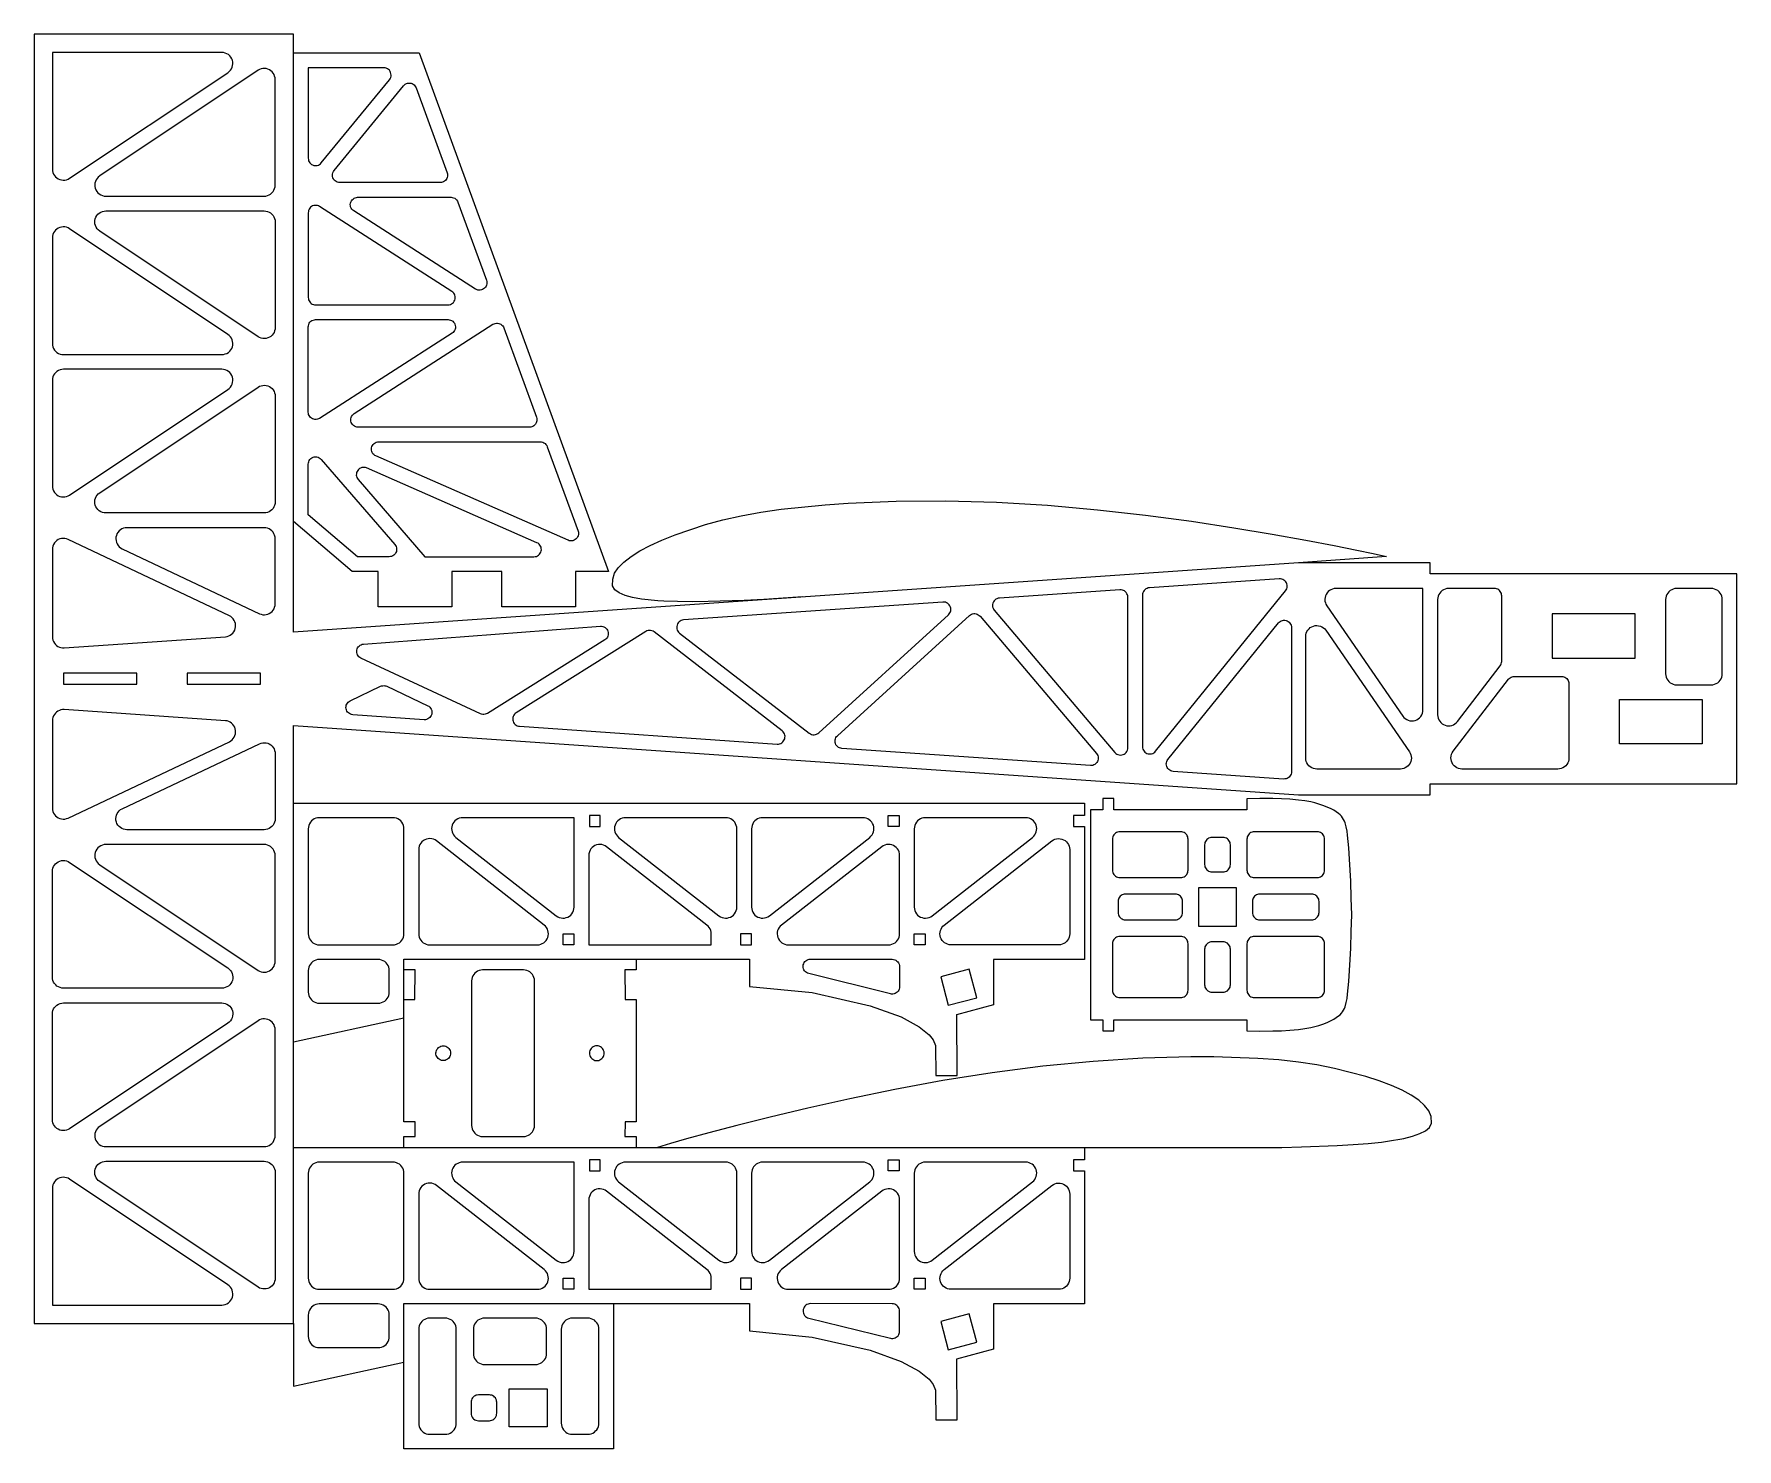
# Model space of a CAD drawing. Header units: millimetres. Extents: x 13 to 476, y 24 to 408.
import ezdxf

# ---------------------------------------------------------------- set-up
doc = ezdxf.new("R2010")
doc.units = ezdxf.units.MM
doc.header["$MEASUREMENT"] = 0
doc.layers.add('0.35 finer', color=7, linetype='Continuous')

msp = doc.modelspace()

# ---------------------------------------------------------------- linework, layer by layer
at = {"layer": '0.35 finer'}
for p, q in [((83.22, 408.04), (12.66, 408.04)), ((12.66, 408.04), (12.66, 57.63)), ((83.22, 245.52), (83.22, 408.04)), ((17.66, 403.04), (17.66, 371.33)), ((63.71, 403.04), (17.66, 403.04)), ((64.18, 403), (63.71, 403.04)), ((64.65, 402.89), (64.18, 403)), ((65.09, 402.7), (64.65, 402.89)), ((83.22, 402.9, 0), (117.34, 402.9, 0)), ((117.34, 402.9, 0), (168.83, 261.98, 0)), ((73.55, 398.19), (30.51, 369.48)), ((65.49, 402.45), (65.09, 402.7)), ((65.85, 402.13), (65.49, 402.45)), ((65.75, 397.84), (66.07, 398.19)), ((66.16, 401.76), (65.85, 402.13)), ((66.07, 398.19), (66.33, 398.59)), ((66.4, 401.35), (66.16, 401.76)), ((66.33, 398.59), (66.53, 399.03)), ((66.58, 400.91), (66.4, 401.35)), ((66.53, 399.03), (66.66, 399.49)), ((66.68, 400.44), (66.58, 400.91)), ((66.66, 399.49), (66.71, 399.96)), ((66.71, 399.96), (66.68, 400.44)), ((73.95, 398.41), (73.55, 398.19)), ((74.39, 398.58), (73.95, 398.41)), ((74.84, 398.67), (74.39, 398.58)), ((75.3, 398.69), (74.84, 398.67)), ((75.76, 398.64), (75.3, 398.69)), ((76.21, 398.52), (75.76, 398.64)), ((76.63, 398.34), (76.21, 398.52)), ((77.02, 398.09), (76.63, 398.34)), ((87.22, 398.9, 0), (87.22, 374.28, 0)), ((107.74, 398.9, 0), (87.22, 398.9, 0)), ((108.08, 398.87, 0), (107.74, 398.9, 0)), ((108.42, 398.78, 0), (108.08, 398.87, 0)), ((108.73, 398.63, 0), (108.42, 398.78, 0)), ((109.02, 398.43, 0), (108.73, 398.63, 0)), ((109.26, 398.19, 0), (109.02, 398.43, 0)), ((109.46, 397.9, 0), (109.26, 398.19, 0)), ((22.33, 368.84), (65.37, 397.54)), ((65.37, 397.54), (65.75, 397.84)), ((77.37, 397.78), (77.02, 398.09)), ((77.66, 397.43), (77.37, 397.78)), ((77.9, 397.03), (77.66, 397.43)), ((78.07, 396.6), (77.9, 397.03)), ((78.18, 396.15), (78.07, 396.6)), ((78.22, 395.69), (78.18, 396.15)), ((78.22, 366.99), (78.22, 395.69)), ((90.76, 373.01, 0), (109.28, 395.63, 0)), ((94.23, 370.93, 0), (113.12, 394, 0)), ((109.28, 395.63, 0), (109.48, 395.91, 0)), ((109.61, 397.59, 0), (109.46, 397.9, 0)), ((109.48, 395.91, 0), (109.62, 396.23, 0)), ((109.7, 397.26, 0), (109.61, 397.59, 0)), ((109.62, 396.23, 0), (109.71, 396.57, 0)), ((109.74, 396.91, 0), (109.7, 397.26, 0)), ((109.71, 396.57, 0), (109.74, 396.91, 0)), ((113.12, 394, 0), (113.34, 394.23, 0)), ((113.34, 394.23, 0), (113.6, 394.43, 0)), ((113.6, 394.43, 0), (113.89, 394.57, 0)), ((113.89, 394.57, 0), (114.2, 394.68, 0)), ((114.2, 394.68, 0), (114.52, 394.73, 0)), ((114.52, 394.73, 0), (114.84, 394.72, 0)), ((114.84, 394.72, 0), (115.16, 394.67, 0)), ((115.16, 394.67, 0), (115.47, 394.57, 0)), ((115.47, 394.57, 0), (115.75, 394.41, 0)), ((115.75, 394.41, 0), (116.01, 394.22, 0)), ((116.01, 394.22, 0), (116.23, 393.98, 0)), ((116.23, 393.98, 0), (116.41, 393.71, 0)), ((116.41, 393.71, 0), (116.54, 393.42, 0)), ((116.54, 393.42, 0), (124.97, 370.35, 0)), ((17.66, 371.33), (17.7, 370.87)), ((17.7, 370.87), (17.8, 370.42)), ((17.8, 370.42), (17.98, 369.99)), ((87.22, 374.28, 0), (87.24, 373.95, 0)), ((87.24, 373.95, 0), (87.32, 373.63, 0)), ((87.32, 373.63, 0), (87.45, 373.33, 0)), ((87.45, 373.33, 0), (87.63, 373.06, 0)), ((87.63, 373.06, 0), (87.85, 372.82, 0)), ((87.85, 372.82, 0), (88.11, 372.61, 0)), ((88.11, 372.61, 0), (88.39, 372.46, 0)), ((88.39, 372.46, 0), (88.7, 372.35, 0)), ((88.7, 372.35, 0), (89.02, 372.29, 0)), ((89.02, 372.29, 0), (89.35, 372.28, 0)), ((89.35, 372.28, 0), (89.67, 372.33, 0)), ((89.67, 372.33, 0), (89.98, 372.43, 0)), ((89.98, 372.43, 0), (90.27, 372.58, 0)), ((90.27, 372.58, 0), (90.54, 372.78, 0)), ((90.54, 372.78, 0), (90.76, 373.01, 0)), ((93.89, 370.33, 0), (94.04, 370.65, 0)), ((94.04, 370.65, 0), (94.23, 370.93, 0)), ((17.98, 369.99), (18.22, 369.6)), ((18.22, 369.6), (18.51, 369.24)), ((18.51, 369.24), (18.86, 368.93)), ((18.86, 368.93), (19.25, 368.69)), ((19.25, 368.69), (19.67, 368.5)), ((19.67, 368.5), (20.12, 368.38)), ((20.12, 368.38), (20.58, 368.33)), ((20.58, 368.33), (21.04, 368.35)), ((21.04, 368.35), (21.49, 368.45)), ((21.49, 368.45), (21.92, 368.61)), ((21.92, 368.61), (22.33, 368.84)), ((29.22, 367.54), (29.17, 367.06)), ((29.17, 367.06), (29.2, 366.58)), ((29.2, 366.58), (29.3, 366.12)), ((29.35, 368), (29.22, 367.54)), ((29.3, 366.12), (29.48, 365.67)), ((29.54, 368.43), (29.35, 368)), ((29.81, 368.83), (29.54, 368.43)), ((30.13, 369.19), (29.81, 368.83)), ((30.51, 369.48), (30.13, 369.19)), ((77.89, 365.62), (78.07, 366.06)), ((78.07, 366.06), (78.18, 366.52)), ((78.18, 366.52), (78.22, 366.99)), ((93.78, 369.65, 0), (93.81, 370, 0)), ((93.81, 369.3, 0), (93.78, 369.65, 0)), ((93.81, 370, 0), (93.89, 370.33, 0)), ((93.9, 368.97, 0), (93.81, 369.3, 0)), ((94.05, 368.66, 0), (93.9, 368.97, 0)), ((94.25, 368.37, 0), (94.05, 368.66, 0)), ((94.5, 368.13, 0), (94.25, 368.37, 0)), ((94.78, 367.93, 0), (94.5, 368.13, 0)), ((95.1, 367.79, 0), (94.78, 367.93, 0)), ((95.43, 367.7, 0), (95.1, 367.79, 0)), ((95.78, 367.67, 0), (95.43, 367.7, 0)), ((123.09, 367.67, 0), (95.78, 367.67, 0)), ((123.41, 367.69, 0), (123.09, 367.67, 0)), ((123.72, 367.77, 0), (123.41, 367.69, 0)), ((124.02, 367.89, 0), (123.72, 367.77, 0)), ((124.29, 368.06, 0), (124.02, 367.89, 0)), ((124.53, 368.27, 0), (124.29, 368.06, 0)), ((124.73, 368.52, 0), (124.53, 368.27, 0)), ((124.9, 368.8, 0), (124.73, 368.52, 0)), ((125.01, 369.09, 0), (124.9, 368.8, 0)), ((124.97, 370.35, 0), (125.06, 370.04, 0)), ((125.08, 369.41, 0), (125.01, 369.09, 0)), ((125.06, 370.04, 0), (125.09, 369.73, 0)), ((125.09, 369.73, 0), (125.08, 369.41, 0)), ((29.48, 365.67), (29.72, 365.26)), ((29.72, 365.26), (30.02, 364.89)), ((30.02, 364.89), (30.38, 364.58)), ((30.38, 364.58), (30.79, 364.32)), ((30.79, 364.32), (31.23, 364.14)), ((31.23, 364.14), (31.7, 364.02)), ((31.7, 364.02), (32.17, 363.99)), ((32.17, 363.99), (75.22, 363.99)), ((75.22, 363.99), (75.69, 364.02)), ((75.69, 364.02), (76.14, 364.13)), ((76.14, 364.13), (76.58, 364.31)), ((76.58, 364.31), (76.98, 364.56)), ((76.98, 364.56), (77.34, 364.87)), ((77.34, 364.87), (77.64, 365.22)), ((77.64, 365.22), (77.89, 365.62)), ((88.12, 361.16, 0), (87.86, 360.95, 0)), ((88.4, 361.32, 0), (88.12, 361.16, 0)), ((88.71, 361.42, 0), (88.4, 361.32, 0)), ((89.04, 361.48, 0), (88.71, 361.42, 0)), ((89.37, 361.48, 0), (89.04, 361.48, 0)), ((89.69, 361.43, 0), (89.37, 361.48, 0)), ((90, 361.33, 0), (89.69, 361.43, 0)), ((90.3, 361.17, 0), (90, 361.33, 0)), ((126.26, 338.12, 0), (90.3, 361.17, 0)), ((98.64, 361.72, 0), (98.68, 362.06, 0)), ((98.66, 361.38, 0), (98.64, 361.72, 0)), ((98.74, 361.05, 0), (98.66, 361.38, 0)), ((98.68, 362.06, 0), (98.78, 362.39, 0)), ((98.78, 362.39, 0), (98.93, 362.7, 0)), ((98.93, 362.7, 0), (99.13, 362.98, 0)), ((99.13, 362.98, 0), (99.38, 363.21, 0)), ((99.38, 363.21, 0), (99.66, 363.41, 0)), ((99.66, 363.41, 0), (99.97, 363.55, 0)), ((99.97, 363.55, 0), (100.3, 363.64, 0)), ((100.3, 363.64, 0), (100.64, 363.67, 0)), ((100.64, 363.67, 0), (126.02, 363.67, 0)), ((126.02, 363.67, 0), (126.37, 363.64, 0)), ((126.37, 363.64, 0), (126.7, 363.55, 0)), ((126.7, 363.55, 0), (127.02, 363.4, 0)), ((127.02, 363.4, 0), (127.3, 363.2, 0)), ((127.3, 363.2, 0), (127.55, 362.95, 0)), ((127.55, 362.95, 0), (127.75, 362.67, 0)), ((127.75, 362.67, 0), (127.9, 362.35, 0)), ((127.9, 362.35, 0), (135.66, 341.11, 0)), ((29.17, 356.91), (29.2, 357.39)), ((29.22, 356.44), (29.17, 356.91)), ((29.2, 357.39), (29.3, 357.86)), ((29.3, 357.86), (29.48, 358.3)), ((29.48, 358.3), (29.72, 358.71)), ((29.72, 358.71), (30.02, 359.08)), ((30.02, 359.08), (30.38, 359.4)), ((30.38, 359.4), (30.79, 359.65)), ((30.79, 359.65), (31.23, 359.84)), ((31.23, 359.84), (31.7, 359.95)), ((31.7, 359.95), (32.17, 359.99)), ((32.17, 359.99), (75.22, 359.99)), ((75.22, 359.99), (75.69, 359.95)), ((75.69, 359.95), (76.14, 359.84)), ((76.14, 359.84), (76.58, 359.66)), ((76.58, 359.66), (76.98, 359.41)), ((76.98, 359.41), (77.34, 359.11)), ((77.34, 359.11), (77.64, 358.75)), ((77.64, 358.75), (77.89, 358.35)), ((77.89, 358.35), (78.07, 357.91)), ((78.07, 357.91), (78.18, 357.46)), ((78.18, 357.46), (78.22, 356.99)), ((78.22, 356.99), (78.22, 328.28)), ((87.24, 359.82, 0), (87.22, 359.49, 0)), ((87.22, 359.49, 0), (87.22, 336.44, 0)), ((87.32, 360.13, 0), (87.24, 359.82, 0)), ((87.46, 360.44, 0), (87.32, 360.13, 0)), ((87.63, 360.71, 0), (87.46, 360.44, 0)), ((87.86, 360.95, 0), (87.63, 360.71, 0)), ((98.87, 360.73, 0), (98.74, 361.05, 0)), ((99.06, 360.44, 0), (98.87, 360.73, 0)), ((99.29, 360.19, 0), (99.06, 360.44, 0)), ((99.56, 359.98, 0), (99.29, 360.19, 0)), ((132.7, 338.74, 0), (99.56, 359.98, 0)), ((17.7, 353.1), (17.66, 352.64)), ((17.66, 352.64), (17.66, 323.94)), ((17.8, 353.55), (17.7, 353.1)), ((17.98, 353.98), (17.8, 353.55)), ((18.22, 354.38), (17.98, 353.98)), ((18.51, 354.73), (18.22, 354.38)), ((18.86, 355.04), (18.51, 354.73)), ((19.25, 355.29), (18.86, 355.04)), ((19.67, 355.47), (19.25, 355.29)), ((20.12, 355.59), (19.67, 355.47)), ((20.58, 355.64), (20.12, 355.59)), ((21.04, 355.62), (20.58, 355.64)), ((21.49, 355.53), (21.04, 355.62)), ((21.92, 355.36), (21.49, 355.53)), ((22.33, 355.14), (21.92, 355.36)), ((65.37, 326.43), (22.33, 355.14)), ((29.35, 355.97), (29.22, 356.44)), ((29.54, 355.54), (29.35, 355.97)), ((29.81, 355.14), (29.54, 355.54)), ((30.13, 354.79), (29.81, 355.14)), ((30.51, 354.49), (30.13, 354.79)), ((73.55, 325.78), (30.51, 354.49)), ((126.53, 337.91, 0), (126.26, 338.12, 0)), ((132.99, 338.59, 0), (132.7, 338.74, 0)), ((133.31, 338.48, 0), (132.99, 338.59, 0)), ((133.64, 338.43, 0), (133.31, 338.48, 0)), ((133.97, 338.43, 0), (133.64, 338.43, 0)), ((134.3, 338.49, 0), (133.97, 338.43, 0)), ((134.61, 338.6, 0), (134.3, 338.49, 0)), ((134.9, 338.77, 0), (134.61, 338.6, 0)), ((135.16, 338.97, 0), (134.9, 338.77, 0)), ((135.38, 339.22, 0), (135.16, 338.97, 0)), ((135.55, 339.5, 0), (135.38, 339.22, 0)), ((135.68, 339.81, 0), (135.55, 339.5, 0)), ((135.66, 341.11, 0), (135.75, 340.79, 0)), ((135.76, 340.13, 0), (135.68, 339.81, 0)), ((135.75, 340.79, 0), (135.78, 340.46, 0)), ((135.78, 340.46, 0), (135.76, 340.13, 0)), ((87.22, 336.44, 0), (87.24, 336.12, 0)), ((87.24, 336.12, 0), (87.31, 335.82, 0)), ((87.31, 335.82, 0), (87.43, 335.53, 0)), ((87.43, 335.53, 0), (87.6, 335.26, 0)), ((87.6, 335.26, 0), (87.8, 335.02, 0)), ((87.8, 335.02, 0), (88.04, 334.82, 0)), ((88.04, 334.82, 0), (88.31, 334.66, 0)), ((88.31, 334.66, 0), (88.6, 334.54, 0)), ((88.6, 334.54, 0), (88.9, 334.46, 0)), ((88.9, 334.46, 0), (89.22, 334.44, 0)), ((89.22, 334.44, 0), (125.18, 334.44, 0)), ((125.18, 334.44, 0), (125.52, 334.47, 0)), ((125.52, 334.47, 0), (125.85, 334.55, 0)), ((125.85, 334.55, 0), (126.16, 334.7, 0)), ((126.16, 334.7, 0), (126.44, 334.89, 0)), ((126.44, 334.89, 0), (126.69, 335.13, 0)), ((126.76, 337.66, 0), (126.53, 337.91, 0)), ((126.69, 335.13, 0), (126.89, 335.41, 0)), ((126.94, 337.37, 0), (126.76, 337.66, 0)), ((126.89, 335.41, 0), (127.04, 335.71, 0)), ((127.08, 337.06, 0), (126.94, 337.37, 0)), ((127.04, 335.71, 0), (127.14, 336.04, 0)), ((127.16, 336.72, 0), (127.08, 337.06, 0)), ((127.14, 336.04, 0), (127.18, 336.38, 0)), ((127.18, 336.38, 0), (127.16, 336.72, 0)), ((87.22, 328.44, 0), (87.25, 328.78, 0)), ((87.25, 328.78, 0), (87.34, 329.12, 0)), ((87.34, 329.12, 0), (87.48, 329.44, 0)), ((87.48, 329.44, 0), (87.68, 329.72, 0)), ((87.68, 329.72, 0), (87.93, 329.97, 0)), ((87.93, 329.97, 0), (88.22, 330.17, 0)), ((88.22, 330.17, 0), (88.53, 330.32, 0)), ((88.53, 330.32, 0), (88.87, 330.41, 0)), ((88.87, 330.41, 0), (89.22, 330.44, 0)), ((89.22, 330.44, 0), (125.22, 330.44, 0)), ((99.7, 304.89, 0), (137.43, 329.16, 0)), ((125.22, 330.44, 0), (125.56, 330.41, 0)), ((125.56, 330.41, 0), (125.89, 330.32, 0)), ((125.89, 330.32, 0), (126.2, 330.18, 0)), ((126.2, 330.18, 0), (126.48, 329.99, 0)), ((126.48, 329.99, 0), (126.73, 329.75, 0)), ((126.73, 329.75, 0), (126.93, 329.47, 0)), ((126.93, 329.47, 0), (127.08, 329.16, 0)), ((127.08, 329.16, 0), (127.18, 328.83, 0)), ((127.18, 328.83, 0), (127.22, 328.49, 0)), ((137.43, 329.16, 0), (137.72, 329.31, 0)), ((137.72, 329.31, 0), (138.03, 329.42, 0)), ((138.03, 329.42, 0), (138.35, 329.47, 0)), ((138.35, 329.47, 0), (138.67, 329.47, 0)), ((138.67, 329.47, 0), (138.99, 329.42, 0)), ((138.99, 329.42, 0), (139.3, 329.31, 0)), ((139.3, 329.31, 0), (139.59, 329.16, 0)), ((139.59, 329.16, 0), (139.85, 328.97, 0)), ((139.85, 328.97, 0), (140.07, 328.73, 0)), ((140.07, 328.73, 0), (140.25, 328.46, 0)), ((65.75, 326.14), (65.37, 326.43)), ((66.07, 325.78), (65.75, 326.14)), ((66.33, 325.38), (66.07, 325.78)), ((66.53, 324.95), (66.33, 325.38)), ((66.66, 324.49), (66.53, 324.95)), ((66.71, 324.01), (66.66, 324.49)), ((73.95, 325.56), (73.55, 325.78)), ((74.39, 325.4), (73.95, 325.56)), ((74.84, 325.3), (74.39, 325.4)), ((75.3, 325.28), (74.84, 325.3)), ((75.76, 325.33), (75.3, 325.28)), ((76.21, 325.45), (75.76, 325.33)), ((76.63, 325.63), (76.21, 325.45)), ((77.02, 325.88), (76.63, 325.63)), ((77.37, 326.19), (77.02, 325.88)), ((77.66, 326.54), (77.37, 326.19)), ((77.9, 326.94), (77.66, 326.54)), ((78.07, 327.37), (77.9, 326.94)), ((78.18, 327.82), (78.07, 327.37)), ((78.22, 328.28), (78.18, 327.82)), ((87.22, 305.28, 0), (87.22, 328.44, 0)), ((126.3, 326.76, 0), (90.3, 303.6, 0)), ((126.57, 326.96, 0), (126.3, 326.76, 0)), ((126.8, 327.22, 0), (126.57, 326.96, 0)), ((126.99, 327.5, 0), (126.8, 327.22, 0)), ((127.12, 327.82, 0), (126.99, 327.5, 0)), ((127.2, 328.15, 0), (127.12, 327.82, 0)), ((127.22, 328.49, 0), (127.2, 328.15, 0)), ((140.25, 328.46, 0), (140.39, 328.16, 0)), ((140.39, 328.16, 0), (149.26, 303.89, 0)), ((17.66, 323.94), (17.7, 323.47)), ((17.7, 323.47), (17.81, 323.01)), ((17.81, 323.01), (17.99, 322.57)), ((17.99, 322.57), (18.24, 322.17)), ((18.24, 322.17), (18.54, 321.81)), ((18.54, 321.81), (18.9, 321.51)), ((18.9, 321.51), (19.3, 321.26)), ((19.3, 321.26), (19.74, 321.08)), ((19.74, 321.08), (20.19, 320.97)), ((20.19, 320.97), (20.66, 320.94)), ((20.66, 320.94), (63.71, 320.94)), ((63.71, 320.94), (64.18, 320.97)), ((64.18, 320.97), (64.65, 321.09)), ((64.65, 321.09), (65.09, 321.27)), ((65.09, 321.27), (65.49, 321.53)), ((65.49, 321.53), (65.85, 321.84)), ((65.85, 321.84), (66.16, 322.21)), ((66.16, 322.21), (66.4, 322.62)), ((66.4, 322.62), (66.58, 323.07)), ((66.58, 323.07), (66.68, 323.53)), ((66.68, 323.53), (66.71, 324.01)), ((17.81, 314.86), (17.7, 314.4)), ((17.99, 315.3), (17.81, 314.86)), ((18.24, 315.7), (17.99, 315.3)), ((18.54, 316.06), (18.24, 315.7)), ((18.9, 316.36), (18.54, 316.06)), ((19.3, 316.61), (18.9, 316.36)), ((19.74, 316.79), (19.3, 316.61)), ((20.19, 316.9), (19.74, 316.79)), ((20.66, 316.94), (20.19, 316.9)), ((63.71, 316.94), (20.66, 316.94)), ((64.18, 316.9), (63.71, 316.94)), ((64.65, 316.78), (64.18, 316.9)), ((65.09, 316.6), (64.65, 316.78)), ((65.49, 316.34), (65.09, 316.6)), ((65.85, 316.03), (65.49, 316.34)), ((66.16, 315.66), (65.85, 316.03)), ((66.4, 315.25), (66.16, 315.66)), ((66.58, 314.81), (66.4, 315.25)), ((17.7, 314.4), (17.66, 313.94)), ((17.66, 313.94), (17.66, 285.23)), ((22.33, 282.73), (65.37, 311.44)), ((30.51, 283.38), (73.55, 312.09)), ((65.37, 311.44), (65.75, 311.74)), ((65.75, 311.74), (66.07, 312.09)), ((66.07, 312.09), (66.33, 312.49)), ((66.33, 312.49), (66.53, 312.92)), ((66.53, 312.92), (66.66, 313.38)), ((66.68, 314.34), (66.58, 314.81)), ((66.66, 313.38), (66.71, 313.86)), ((66.71, 313.86), (66.68, 314.34)), ((73.55, 312.09), (73.95, 312.31)), ((73.95, 312.31), (74.39, 312.47)), ((74.39, 312.47), (74.84, 312.57)), ((74.84, 312.57), (75.3, 312.59)), ((75.3, 312.59), (75.76, 312.54)), ((75.76, 312.54), (76.21, 312.42)), ((76.21, 312.42), (76.63, 312.24)), ((76.63, 312.24), (77.02, 311.99)), ((77.02, 311.99), (77.37, 311.68)), ((77.37, 311.68), (77.66, 311.33)), ((77.66, 311.33), (77.9, 310.93)), ((77.9, 310.93), (78.07, 310.5)), ((78.07, 310.5), (78.18, 310.05)), ((78.18, 310.05), (78.22, 309.59)), ((78.22, 309.59), (78.22, 280.88)), ((87.24, 304.95, 0), (87.22, 305.28, 0)), ((87.32, 304.63, 0), (87.24, 304.95, 0)), ((87.46, 304.33, 0), (87.32, 304.63, 0)), ((87.63, 304.06, 0), (87.46, 304.33, 0)), ((87.86, 303.81, 0), (87.63, 304.06, 0)), ((88.12, 303.61, 0), (87.86, 303.81, 0)), ((88.41, 303.45, 0), (88.12, 303.61, 0)), ((88.72, 303.34, 0), (88.41, 303.45, 0)), ((89.04, 303.29, 0), (88.72, 303.34, 0)), ((89.37, 303.29, 0), (89.04, 303.29, 0)), ((89.7, 303.34, 0), (89.37, 303.29, 0)), ((90.01, 303.44, 0), (89.7, 303.34, 0)), ((90.3, 303.6, 0), (90.01, 303.44, 0)), ((98.78, 303.15, 0), (98.8, 303.49, 0)), ((98.82, 302.81, 0), (98.78, 303.15, 0)), ((98.8, 303.49, 0), (98.88, 303.83, 0)), ((98.92, 302.48, 0), (98.82, 302.81, 0)), ((98.88, 303.83, 0), (99.01, 304.14, 0)), ((99.07, 302.18, 0), (98.92, 302.48, 0)), ((99.01, 304.14, 0), (99.2, 304.43, 0)), ((99.27, 301.9, 0), (99.07, 302.18, 0)), ((99.2, 304.43, 0), (99.43, 304.68, 0)), ((99.52, 301.66, 0), (99.27, 301.9, 0)), ((99.43, 304.68, 0), (99.7, 304.89, 0)), ((99.8, 301.47, 0), (99.52, 301.66, 0)), ((100.11, 301.32, 0), (99.8, 301.47, 0)), ((100.44, 301.24, 0), (100.11, 301.32, 0)), ((100.78, 301.21, 0), (100.44, 301.24, 0)), ((147.38, 301.21, 0), (100.78, 301.21, 0)), ((147.7, 301.23, 0), (147.38, 301.21, 0)), ((148.01, 301.31, 0), (147.7, 301.23, 0)), ((148.3, 301.43, 0), (148.01, 301.31, 0)), ((148.58, 301.6, 0), (148.3, 301.43, 0)), ((148.82, 301.82, 0), (148.58, 301.6, 0)), ((149.02, 302.06, 0), (148.82, 301.82, 0)), ((149.18, 302.34, 0), (149.02, 302.06, 0)), ((149.3, 302.64, 0), (149.18, 302.34, 0)), ((149.26, 303.89, 0), (149.34, 303.59, 0)), ((149.36, 302.95, 0), (149.3, 302.64, 0)), ((149.34, 303.59, 0), (149.38, 303.27, 0)), ((149.38, 303.27, 0), (149.36, 302.95, 0)), ((104.67, 296.25, 0), (104.87, 296.52, 0)), ((104.87, 296.52, 0), (105.12, 296.76, 0)), ((105.12, 296.76, 0), (105.4, 296.95, 0)), ((105.4, 296.95, 0), (105.71, 297.09, 0)), ((105.71, 297.09, 0), (106.04, 297.18, 0)), ((106.04, 297.18, 0), (106.38, 297.21, 0)), ((106.38, 297.21, 0), (150.3, 297.21, 0)), ((150.3, 297.21, 0), (150.65, 297.18, 0)), ((150.65, 297.18, 0), (150.99, 297.09, 0)), ((150.99, 297.09, 0), (151.3, 296.94, 0)), ((151.3, 296.94, 0), (151.59, 296.74, 0)), ((151.59, 296.74, 0), (151.83, 296.5, 0)), ((151.83, 296.5, 0), (152.03, 296.21, 0)), ((87.25, 291.49, 0), (87.34, 291.82, 0)), ((87.34, 291.82, 0), (87.48, 292.14, 0)), ((87.48, 292.14, 0), (87.68, 292.42, 0)), ((87.68, 292.42, 0), (87.92, 292.67, 0)), ((87.92, 292.67, 0), (88.21, 292.87, 0)), ((88.21, 292.87, 0), (88.52, 293.02, 0)), ((88.52, 293.02, 0), (88.85, 293.11, 0)), ((88.85, 293.11, 0), (89.2, 293.14, 0)), ((89.2, 293.14, 0), (89.54, 293.12, 0)), ((89.54, 293.12, 0), (89.88, 293.03, 0)), ((89.88, 293.03, 0), (90.19, 292.89, 0)), ((90.19, 292.89, 0), (90.48, 292.69, 0)), ((90.48, 292.69, 0), (90.73, 292.45, 0)), ((90.73, 292.45, 0), (110.75, 269.29, 0)), ((104.38, 295.28, 0), (104.42, 295.62, 0)), ((104.4, 294.94, 0), (104.38, 295.28, 0)), ((104.47, 294.61, 0), (104.4, 294.94, 0)), ((104.42, 295.62, 0), (104.52, 295.94, 0)), ((104.6, 294.29, 0), (104.47, 294.61, 0)), ((104.52, 295.94, 0), (104.67, 296.25, 0)), ((104.78, 294, 0), (104.6, 294.29, 0)), ((105.01, 293.75, 0), (104.78, 294, 0)), ((105.28, 293.54, 0), (105.01, 293.75, 0)), ((105.58, 293.38, 0), (105.28, 293.54, 0)), ((157.88, 270.46, 0), (105.58, 293.38, 0)), ((152.03, 296.21, 0), (152.18, 295.89, 0)), ((152.18, 295.89, 0), (160.56, 272.98, 0)), ((87.22, 291.14, 0), (87.25, 291.49, 0)), ((87.22, 277.39, 0), (87.22, 291.14, 0)), ((100.29, 288.53, 0), (100.27, 288.2, 0)), ((100.27, 288.2, 0), (100.31, 287.86, 0)), ((100.36, 288.86, 0), (100.29, 288.53, 0)), ((100.31, 287.86, 0), (100.41, 287.54, 0)), ((100.49, 289.17, 0), (100.36, 288.86, 0)), ((100.41, 287.54, 0), (100.56, 287.24, 0)), ((100.66, 289.46, 0), (100.49, 289.17, 0)), ((100.56, 287.24, 0), (100.76, 286.97, 0)), ((100.88, 289.71, 0), (100.66, 289.46, 0)), ((101.15, 289.93, 0), (100.88, 289.71, 0)), ((101.44, 290.09, 0), (101.15, 289.93, 0)), ((101.76, 290.21, 0), (101.44, 290.09, 0)), ((102.09, 290.27, 0), (101.76, 290.21, 0)), ((102.42, 290.27, 0), (102.09, 290.27, 0)), ((102.76, 290.21, 0), (102.42, 290.27, 0)), ((103.07, 290.11, 0), (102.76, 290.21, 0)), ((149.39, 269.81, 0), (103.07, 290.11, 0)), ((17.66, 285.23), (17.7, 284.77)), ((17.7, 284.77), (17.8, 284.32)), ((17.8, 284.32), (17.98, 283.89)), ((17.98, 283.89), (18.22, 283.49)), ((18.22, 283.49), (18.51, 283.14)), ((18.51, 283.14), (18.86, 282.83)), ((18.86, 282.83), (19.25, 282.58)), ((19.25, 282.58), (19.67, 282.4)), ((21.49, 282.35), (21.92, 282.51)), ((21.92, 282.51), (22.33, 282.73)), ((29.54, 282.33), (29.81, 282.73)), ((29.81, 282.73), (30.13, 283.08)), ((30.13, 283.08), (30.51, 283.38)), ((100.76, 286.97, 0), (118.9, 265.98, 0)), ((19.67, 282.4), (20.12, 282.28)), ((20.12, 282.28), (20.58, 282.23)), ((20.58, 282.23), (21.04, 282.25)), ((21.04, 282.25), (21.49, 282.35)), ((29.17, 280.96), (29.22, 281.44)), ((29.2, 280.48), (29.17, 280.96)), ((29.3, 280.01), (29.2, 280.48)), ((29.22, 281.44), (29.35, 281.9)), ((29.48, 279.57), (29.3, 280.01)), ((29.35, 281.9), (29.54, 282.33)), ((29.72, 279.16), (29.48, 279.57)), ((30.02, 278.79), (29.72, 279.16)), ((30.38, 278.48), (30.02, 278.79)), ((30.79, 278.22), (30.38, 278.48)), ((31.23, 278.04), (30.79, 278.22)), ((31.7, 277.92), (31.23, 278.04)), ((32.17, 277.88), (31.7, 277.92)), ((75.22, 277.88), (32.17, 277.88)), ((75.69, 277.92), (75.22, 277.88)), ((76.14, 278.03), (75.69, 277.92)), ((76.58, 278.21), (76.14, 278.03)), ((76.98, 278.46), (76.58, 278.21)), ((77.34, 278.76), (76.98, 278.46)), ((77.64, 279.12), (77.34, 278.76)), ((77.89, 279.52), (77.64, 279.12)), ((78.07, 279.96), (77.89, 279.52)), ((78.18, 280.42), (78.07, 279.96)), ((78.22, 280.88), (78.18, 280.42)), ((204.93, 277.15), (210.23, 278.11)), ((210.23, 278.11), (215.82, 278.91)), ((215.82, 278.91), (227.73, 280.13)), ((227.73, 280.13), (234, 280.57)), ((234, 280.57), (247.05, 281.11)), ((247.05, 281.11), (260.59, 281.19)), ((260.59, 281.19), (274.37, 280.8)), ((274.37, 280.8), (288.17, 279.97)), ((288.17, 279.97), (301.75, 278.78)), ((301.75, 278.78), (314.86, 277.3)), ((36.12, 273.3), (35.76, 272.99)), ((36.53, 273.55), (36.12, 273.3)), ((36.97, 273.73), (36.53, 273.55)), ((37.43, 273.85), (36.97, 273.73)), ((37.9, 273.88), (37.43, 273.85)), ((75.22, 273.88), (37.9, 273.88)), ((75.69, 273.85), (75.22, 273.88)), ((76.14, 273.74), (75.69, 273.85)), ((76.58, 273.56), (76.14, 273.74)), ((76.98, 273.31), (76.58, 273.56)), ((77.34, 273.01), (76.98, 273.31)), ((99.17, 261.98, 0), (83.22, 275.54, 0)), ((100.64, 265.98, 0), (87.22, 277.39, 0)), ((186.95, 271.94), (195.25, 274.75)), ((195.25, 274.75), (199.94, 276.02)), ((199.94, 276.02), (204.93, 277.15)), ((314.86, 277.3), (327.3, 275.62)), ((327.3, 275.62), (338.83, 273.87)), ((338.83, 273.87), (349.27, 272.13)), ((17.81, 268.9), (17.7, 268.45)), ((17.98, 269.33), (17.81, 268.9)), ((18.22, 269.73), (17.98, 269.33)), ((18.52, 270.08), (18.22, 269.73)), ((18.87, 270.39), (18.52, 270.08)), ((19.26, 270.64), (18.87, 270.39)), ((19.69, 270.82), (19.26, 270.64)), ((20.13, 270.94), (19.69, 270.82)), ((20.6, 270.98), (20.13, 270.94)), ((21.06, 270.96), (20.6, 270.98)), ((21.51, 270.86), (21.06, 270.96)), ((21.95, 270.7), (21.51, 270.86)), ((65.76, 249.95), (21.95, 270.7)), ((34.93, 271.31), (34.9, 270.83)), ((34.9, 270.83), (34.95, 270.36)), ((35.04, 271.77), (34.93, 271.31)), ((34.95, 270.36), (35.07, 269.9)), ((35.21, 272.21), (35.04, 271.77)), ((35.07, 269.9), (35.26, 269.46)), ((35.46, 272.62), (35.21, 272.21)), ((35.26, 269.46), (35.52, 269.06)), ((35.76, 272.99), (35.46, 272.62)), ((35.52, 269.06), (35.84, 268.71)), ((35.84, 268.71), (36.21, 268.41)), ((77.64, 272.65), (77.34, 273.01)), ((77.89, 272.25), (77.64, 272.65)), ((78.07, 271.81), (77.89, 272.25)), ((78.18, 271.35), (78.07, 271.81)), ((78.22, 270.88), (78.18, 271.35)), ((78.22, 253.21), (78.22, 270.88)), ((110.75, 269.29, 0), (110.95, 269.02, 0)), ((110.95, 269.02, 0), (111.09, 268.73, 0)), ((111.09, 268.73, 0), (111.19, 268.42, 0)), ((149.69, 269.65, 0), (149.39, 269.81, 0)), ((149.95, 269.44, 0), (149.69, 269.65, 0)), ((150.18, 269.18, 0), (149.95, 269.44, 0)), ((150.36, 268.89, 0), (150.18, 269.18, 0)), ((150.49, 268.58, 0), (150.36, 268.89, 0)), ((150.57, 268.25, 0), (150.49, 268.58, 0)), ((158.19, 270.35, 0), (157.88, 270.46, 0)), ((158.52, 270.3, 0), (158.19, 270.35, 0)), ((158.85, 270.3, 0), (158.52, 270.3, 0)), ((159.18, 270.35, 0), (158.85, 270.3, 0)), ((159.49, 270.46, 0), (159.18, 270.35, 0)), ((159.79, 270.63, 0), (159.49, 270.46, 0)), ((160.05, 270.83, 0), (159.79, 270.63, 0)), ((160.27, 271.08, 0), (160.05, 270.83, 0)), ((160.45, 271.36, 0), (160.27, 271.08, 0)), ((160.58, 271.67, 0), (160.45, 271.36, 0)), ((160.56, 272.98, 0), (160.64, 272.66, 0)), ((160.66, 271.99, 0), (160.58, 271.67, 0)), ((160.64, 272.66, 0), (160.68, 272.32, 0)), ((160.68, 272.32, 0), (160.66, 271.99, 0)), ((177.35, 267.58), (180.15, 269.05)), ((180.15, 269.05), (183.35, 270.5)), ((183.35, 270.5), (186.95, 271.94)), ((349.27, 272.13), (358.42, 270.49)), ((358.42, 270.49), (366.14, 269.03)), ((366.14, 269.03), (372.29, 267.79)), ((17.7, 268.45), (17.66, 267.98)), ((17.66, 267.98), (17.66, 244.21)), ((36.21, 268.41), (36.62, 268.17)), ((36.62, 268.17), (73.93, 250.5)), ((356.39, 264.36), (83.22, 245.52)), ((109.24, 265.98, 0), (100.64, 265.98, 0)), ((109.57, 266.01, 0), (109.24, 265.98, 0)), ((109.88, 266.08, 0), (109.57, 266.01, 0)), ((110.18, 266.21, 0), (109.88, 266.08, 0)), ((110.45, 266.39, 0), (110.18, 266.21, 0)), ((110.7, 266.61, 0), (110.45, 266.39, 0)), ((110.9, 266.86, 0), (110.7, 266.61, 0)), ((111.06, 267.15, 0), (110.9, 266.86, 0)), ((111.17, 267.45, 0), (111.06, 267.15, 0)), ((111.23, 267.77, 0), (111.17, 267.45, 0)), ((111.19, 268.42, 0), (111.24, 268.1, 0)), ((111.24, 268.1, 0), (111.23, 267.77, 0)), ((118.9, 265.98, 0), (148.58, 265.98, 0)), ((148.58, 265.98, 0), (148.92, 266.01, 0)), ((148.92, 266.01, 0), (149.25, 266.09, 0)), ((149.25, 266.09, 0), (149.56, 266.24, 0)), ((149.56, 266.24, 0), (149.84, 266.43, 0)), ((149.84, 266.43, 0), (150.09, 266.66, 0)), ((150.09, 266.66, 0), (150.29, 266.94, 0)), ((150.29, 266.94, 0), (150.44, 267.24, 0)), ((150.44, 267.24, 0), (150.54, 267.57, 0)), ((150.54, 267.57, 0), (150.58, 267.91, 0)), ((150.58, 267.91, 0), (150.57, 268.25, 0)), ((171.5, 262.99), (173.02, 264.53)), ((173.02, 264.53), (174.97, 266.07)), ((174.97, 266.07), (177.35, 267.58)), ((380.38, 266.02), (356.39, 264.36)), ((392.26, 264.36), (356.39, 264.36)), ((372.29, 267.79), (376.75, 266.84)), ((376.75, 266.84), (380.38, 266.02)), ((392.26, 261.36), (392.26, 264.36)), ((106.26, 261.98, 0), (99.17, 261.98, 0)), ((106.26, 252.39, 0), (106.26, 261.98, 0)), ((126.26, 261.98, 0), (126.26, 252.39, 0)), ((139.88, 261.98, 0), (126.26, 261.98, 0)), ((139.88, 252.39, 0), (139.88, 261.98, 0)), ((159.88, 261.98, 0), (159.88, 252.39, 0)), ((168.83, 261.98, 0), (159.88, 261.98, 0)), ((169.94, 258.1), (169.98, 259.92)), ((169.98, 259.92), (170.43, 261.49)), ((170.43, 261.49), (171.5, 262.99)), ((351.22, 259.98), (315.9, 257.56)), ((351.55, 259.98), (351.22, 259.98)), ((351.87, 259.92), (351.55, 259.98)), ((352.18, 259.81), (351.87, 259.92)), ((352.47, 259.65), (352.18, 259.81)), ((352.73, 259.44), (352.47, 259.65)), ((352.95, 259.19), (352.73, 259.44)), ((475.63, 261.36), (392.26, 261.36)), ((475.63, 204.3), (475.63, 261.36)), ((170.58, 256.96), (169.94, 258.1)), ((171.73, 256.16), (170.58, 256.96)), ((173.33, 255.46), (171.73, 256.16)), ((175.35, 254.88), (173.33, 255.46)), ((177.8, 254.43), (175.35, 254.88)), ((221.6, 255.07), (211.05, 254.34)), ((274.77, 254.7), (274.45, 254.59)), ((275.11, 254.75), (274.77, 254.7)), ((307.9, 257.01), (275.11, 254.75)), ((308.22, 257), (307.9, 257.01)), ((308.55, 256.94), (308.22, 257)), ((308.86, 256.83), (308.55, 256.94)), ((309.14, 256.68), (308.86, 256.83)), ((309.4, 256.47), (309.14, 256.68)), ((309.62, 256.23), (309.4, 256.47)), ((309.8, 255.95), (309.62, 256.23)), ((309.93, 255.65), (309.8, 255.95)), ((310.01, 255.34), (309.93, 255.65)), ((310.03, 255.01), (310.01, 255.34)), ((310.03, 214.09), (310.03, 255.01)), ((314.06, 255.89), (314.03, 255.56)), ((314.03, 255.56), (314.03, 214.37)), ((314.14, 256.22), (314.06, 255.89)), ((314.28, 256.52), (314.14, 256.22)), ((314.46, 256.8), (314.28, 256.52)), ((314.69, 257.04), (314.46, 256.8)), ((314.96, 257.24), (314.69, 257.04)), ((315.25, 257.4), (314.96, 257.24)), ((315.57, 257.51), (315.25, 257.4)), ((315.9, 257.56), (315.57, 257.51)), ((317.59, 213.11), (352.91, 256.73)), ((352.91, 256.73), (353.09, 257)), ((353.13, 258.91), (352.95, 259.19)), ((353.09, 257), (353.23, 257.3)), ((353.26, 258.61), (353.13, 258.91)), ((353.23, 257.3), (353.32, 257.62)), ((353.33, 258.28), (353.26, 258.61)), ((353.32, 257.62), (353.35, 257.95)), ((353.35, 257.95), (353.33, 258.28)), ((363.64, 254.88), (363.6, 254.42)), ((363.76, 255.33), (363.64, 254.88)), ((363.94, 255.76), (363.76, 255.33)), ((364.19, 256.15), (363.94, 255.76)), ((364.5, 256.5), (364.19, 256.15)), ((364.85, 256.8), (364.5, 256.5)), ((365.25, 257.04), (364.85, 256.8)), ((365.68, 257.22), (365.25, 257.04)), ((366.13, 257.33), (365.68, 257.22)), ((366.6, 257.36), (366.13, 257.33)), ((390.26, 257.36), (366.6, 257.36)), ((390.26, 224.37), (390.26, 257.36)), ((394.3, 254.83), (394.26, 254.36)), ((394.41, 255.29), (394.3, 254.83)), ((394.59, 255.73), (394.41, 255.29)), ((394.84, 256.13), (394.59, 255.73)), ((395.14, 256.49), (394.84, 256.13)), ((395.5, 256.79), (395.14, 256.49)), ((395.9, 257.04), (395.5, 256.79)), ((396.34, 257.22), (395.9, 257.04)), ((396.79, 257.33), (396.34, 257.22)), ((397.26, 257.36), (396.79, 257.33)), ((409.68, 257.36), (397.26, 257.36)), ((409.99, 257.34), (409.68, 257.36)), ((410.3, 257.27), (409.99, 257.34)), ((410.59, 257.15), (410.3, 257.27)), ((410.86, 256.98), (410.59, 257.15)), ((411.09, 256.78), (410.86, 256.98)), ((411.3, 256.54), (411.09, 256.78)), ((411.46, 256.27), (411.3, 256.54)), ((411.58, 255.98), (411.46, 256.27)), ((411.66, 255.68), (411.58, 255.98)), ((411.68, 255.36), (411.66, 255.68)), ((411.68, 237.54), (411.68, 255.36)), ((456.28, 254.83), (456.25, 254.36)), ((456.39, 255.29), (456.28, 254.83)), ((456.57, 255.73), (456.39, 255.29)), ((456.82, 256.13), (456.57, 255.73)), ((457.13, 256.49), (456.82, 256.13)), ((457.48, 256.79), (457.13, 256.49)), ((457.89, 257.04), (457.48, 256.79)), ((458.32, 257.22), (457.89, 257.04)), ((458.78, 257.33), (458.32, 257.22)), ((459.25, 257.36), (458.78, 257.33)), ((468.63, 257.36), (459.25, 257.36)), ((469.1, 257.33), (468.63, 257.36)), ((469.56, 257.22), (469.1, 257.33)), ((470, 257.04), (469.56, 257.22)), ((470.4, 256.79), (470, 257.04)), ((470.76, 256.49), (470.4, 256.79)), ((471.06, 256.13), (470.76, 256.49)), ((471.31, 255.73), (471.06, 256.13)), ((471.49, 255.29), (471.31, 255.73)), ((471.6, 254.83), (471.49, 255.29)), ((471.63, 254.36), (471.6, 254.83)), ((73.93, 250.5), (74.37, 250.34)), ((74.37, 250.34), (74.82, 250.24)), ((74.82, 250.24), (75.28, 250.22)), ((75.28, 250.22), (75.74, 250.26)), ((75.74, 250.26), (76.19, 250.38)), ((76.19, 250.38), (76.62, 250.56)), ((76.62, 250.56), (77.01, 250.81)), ((77.01, 250.81), (77.36, 251.12)), ((77.36, 251.12), (77.66, 251.47)), ((77.66, 251.47), (77.9, 251.87)), ((77.9, 251.87), (78.07, 252.3)), ((78.07, 252.3), (78.18, 252.75)), ((78.18, 252.75), (78.22, 253.21)), ((126.26, 252.39, 0), (106.26, 252.39, 0)), ((159.88, 252.39, 0), (139.88, 252.39, 0)), ((182.29, 254), (177.8, 254.43)), ((183.92, 253.89), (182.29, 254)), ((187.57, 253.78), (183.92, 253.89)), ((191.59, 253.74), (187.57, 253.78)), ((259.78, 253.67), (189.25, 248.83)), ((195.97, 253.78), (191.59, 253.74)), ((205.72, 254.08), (195.97, 253.78)), ((211.05, 254.34), (205.72, 254.08)), ((226.01, 218.12), (261.27, 250.2)), ((260.1, 253.67), (259.78, 253.67)), ((260.43, 253.61), (260.1, 253.67)), ((260.74, 253.5), (260.43, 253.61)), ((261.03, 253.34), (260.74, 253.5)), ((261.28, 253.13), (261.03, 253.34)), ((261.27, 250.2), (261.49, 250.44)), ((261.5, 252.89), (261.28, 253.13)), ((261.49, 250.44), (261.67, 250.71)), ((261.68, 252.61), (261.5, 252.89)), ((261.67, 250.71), (261.8, 251.02)), ((261.81, 252.31), (261.68, 252.61)), ((261.8, 251.02), (261.89, 251.33)), ((261.89, 251.99), (261.81, 252.31)), ((261.92, 251.66), (261.89, 251.99)), ((261.89, 251.33), (261.92, 251.66)), ((267, 250), (267.25, 250.2)), ((267.25, 250.2), (267.53, 250.35)), ((267.53, 250.35), (267.84, 250.46)), ((267.84, 250.46), (268.15, 250.52)), ((268.15, 250.52), (268.47, 250.52)), ((268.47, 250.52), (268.79, 250.47)), ((268.79, 250.47), (269.1, 250.38)), ((269.1, 250.38), (269.38, 250.23)), ((269.38, 250.23), (269.64, 250.05)), ((269.64, 250.05), (269.87, 249.82)), ((273.27, 253.04), (273.25, 252.71)), ((273.25, 252.71), (273.28, 252.37)), ((273.34, 253.37), (273.27, 253.04)), ((273.28, 252.37), (273.38, 252.04)), ((273.48, 253.69), (273.34, 253.37)), ((273.38, 252.04), (273.52, 251.74)), ((273.66, 253.97), (273.48, 253.69)), ((273.52, 251.74), (273.72, 251.46)), ((273.89, 254.22), (273.66, 253.97)), ((273.72, 251.46), (306.51, 212.79)), ((274.15, 254.43), (273.89, 254.22)), ((274.45, 254.59), (274.15, 254.43)), ((363.6, 254.42), (363.63, 253.95)), ((363.63, 253.95), (363.73, 253.5)), ((363.73, 253.5), (363.9, 253.06)), ((363.9, 253.06), (364.13, 252.66)), ((364.13, 252.66), (384.79, 222.67)), ((394.26, 254.36), (394.26, 223.02)), ((425.44, 250.43), (425.44, 238.43)), ((447.94, 250.43), (425.44, 250.43)), ((447.94, 238.43), (447.94, 250.43)), ((456.25, 254.36), (456.25, 234.18)), ((471.63, 234.18), (471.63, 254.36)), ((66.16, 249.72), (65.76, 249.95)), ((66.52, 249.43), (66.16, 249.72)), ((66.84, 249.09), (66.52, 249.43)), ((66.72, 245.24), (67, 245.61)), ((67.1, 248.7), (66.84, 249.09)), ((67, 245.61), (67.22, 246.02)), ((67.29, 248.28), (67.1, 248.7)), ((67.22, 246.02), (67.37, 246.45)), ((67.42, 247.83), (67.29, 248.28)), ((67.37, 246.45), (67.46, 246.91)), ((67.47, 247.37), (67.42, 247.83)), ((67.46, 246.91), (67.47, 247.37)), ((102.23, 242.24), (166.64, 247.11)), ((178.95, 245.65), (143.75, 223.61)), ((166.64, 247.11), (166.97, 247.11)), ((166.97, 247.11), (167.3, 247.05)), ((167.3, 247.05), (167.61, 246.94)), ((167.61, 246.94), (167.9, 246.78)), ((167.9, 246.78), (168.16, 246.58)), ((168.16, 246.58), (168.38, 246.33)), ((168.38, 246.33), (168.56, 246.05)), ((168.56, 246.05), (168.69, 245.74)), ((168.69, 245.74), (168.77, 245.42)), ((168.77, 245.42), (168.79, 245.09)), ((179.26, 245.81), (178.95, 245.65)), ((179.59, 245.92), (179.26, 245.81)), ((179.93, 245.96), (179.59, 245.92)), ((180.28, 245.94), (179.93, 245.96)), ((180.62, 245.86), (180.28, 245.94)), ((180.94, 245.73), (180.62, 245.86)), ((181.23, 245.54), (180.94, 245.73)), ((216.06, 218.66), (181.23, 245.54)), ((187.4, 247.07), (187.39, 246.73)), ((187.39, 246.73), (187.43, 246.39)), ((187.47, 247.41), (187.4, 247.07)), ((187.43, 246.39), (187.54, 246.06)), ((187.6, 247.73), (187.47, 247.41)), ((187.54, 246.06), (187.7, 245.75)), ((187.78, 248.02), (187.6, 247.73)), ((187.7, 245.75), (187.91, 245.48)), ((188.01, 248.28), (187.78, 248.02)), ((187.91, 245.48), (188.16, 245.25)), ((188.28, 248.5), (188.01, 248.28)), ((188.58, 248.66), (188.28, 248.5)), ((188.9, 248.77), (188.58, 248.66)), ((189.25, 248.83), (188.9, 248.77)), ((231.1, 217.34), (267, 250)), ((269.87, 249.82), (301.5, 212.52)), ((320.95, 210.91), (350.98, 247.99)), ((350.98, 247.99), (351.2, 248.23)), ((351.2, 248.23), (351.46, 248.42)), ((351.46, 248.42), (351.76, 248.57)), ((351.76, 248.57), (352.07, 248.68)), ((352.07, 248.68), (352.39, 248.73)), ((352.39, 248.73), (352.72, 248.72)), ((352.72, 248.72), (353.04, 248.66)), ((353.04, 248.66), (353.35, 248.55)), ((353.35, 248.55), (353.64, 248.4)), ((353.64, 248.4), (353.89, 248.19)), ((353.89, 248.19), (354.12, 247.95)), ((354.12, 247.95), (354.29, 247.68)), ((354.29, 247.68), (354.42, 247.38)), ((354.42, 247.38), (354.5, 247.06)), ((354.5, 247.06), (354.53, 246.73)), ((354.53, 246.73), (354.53, 207.58)), ((358.54, 245.23), (358.73, 245.67)), ((358.73, 245.67), (358.98, 246.07)), ((358.98, 246.07), (359.29, 246.43)), ((359.29, 246.43), (359.65, 246.74)), ((359.65, 246.74), (360.06, 246.98)), ((360.06, 246.98), (360.5, 247.16)), ((360.5, 247.16), (360.97, 247.26)), ((360.97, 247.26), (361.44, 247.29)), ((361.44, 247.29), (361.91, 247.25)), ((361.91, 247.25), (362.37, 247.13)), ((362.37, 247.13), (362.81, 246.94)), ((362.81, 246.94), (363.21, 246.68)), ((363.21, 246.68), (363.56, 246.37)), ((363.56, 246.37), (363.86, 246)), ((363.86, 246), (386.59, 213.01)), ((17.66, 244.21), (17.7, 243.77)), ((17.7, 243.77), (17.8, 243.33)), ((17.8, 243.33), (17.96, 242.92)), ((17.96, 242.92), (18.18, 242.53)), ((18.18, 242.53), (18.46, 242.18)), ((18.46, 242.18), (18.79, 241.87)), ((18.79, 241.87), (19.15, 241.62)), ((19.15, 241.62), (19.56, 241.43)), ((19.56, 241.43), (19.98, 241.29)), ((19.98, 241.29), (20.42, 241.22)), ((20.42, 241.22), (20.87, 241.22)), ((20.87, 241.22), (64.68, 244.24)), ((64.68, 244.24), (65.14, 244.31)), ((65.14, 244.31), (65.58, 244.45)), ((65.58, 244.45), (66, 244.65)), ((66, 244.65), (66.38, 244.92)), ((66.38, 244.92), (66.72, 245.24)), ((100.42, 240.6), (100.5, 240.92)), ((100.5, 240.92), (100.64, 241.22)), ((100.64, 241.22), (100.82, 241.49)), ((100.82, 241.49), (101.05, 241.73)), ((101.05, 241.73), (101.31, 241.93)), ((101.31, 241.93), (101.6, 242.08)), ((101.6, 242.08), (101.91, 242.19)), ((101.91, 242.19), (102.23, 242.24)), ((167.85, 243.42), (135.92, 223.42)), ((168.12, 243.62), (167.85, 243.42)), ((168.35, 243.86), (168.12, 243.62)), ((168.53, 244.14), (168.35, 243.86)), ((168.67, 244.44), (168.53, 244.14)), ((168.76, 244.76), (168.67, 244.44)), ((168.79, 245.09), (168.76, 244.76)), ((188.16, 245.25), (223.44, 218.02)), ((358.39, 244.29), (358.43, 244.77)), ((358.39, 211.3), (358.39, 244.29)), ((358.43, 244.77), (358.54, 245.23)), ((100.39, 240.27), (100.42, 240.6)), ((100.41, 239.95), (100.39, 240.27)), ((100.48, 239.63), (100.41, 239.95)), ((100.61, 239.32), (100.48, 239.63)), ((100.78, 239.05), (100.61, 239.32)), ((101, 238.8), (100.78, 239.05)), ((101.26, 238.59), (101, 238.8)), ((101.54, 238.43), (101.26, 238.59)), ((134.01, 223.3), (101.54, 238.43)), ((399.64, 221.19), (411.27, 236.33)), ((411.27, 236.33), (411.44, 236.6)), ((411.44, 236.6), (411.57, 236.9)), ((411.57, 236.9), (411.65, 237.22)), ((411.65, 237.22), (411.68, 237.54)), ((425.44, 238.43), (447.94, 238.43)), ((20.64, 234.33), (20.64, 231.33)), ((40.64, 234.33), (20.64, 234.33)), ((40.64, 231.33), (40.64, 234.33)), ((54.26, 234.33), (54.26, 231.33)), ((74.26, 234.33), (54.26, 234.33)), ((74.26, 231.33), (74.26, 234.33)), ((398.49, 213.13), (413.52, 232.7)), ((413.52, 232.7), (413.73, 232.93)), ((413.73, 232.93), (413.96, 233.12)), ((413.96, 233.12), (414.23, 233.27)), ((414.23, 233.27), (414.51, 233.39)), ((414.51, 233.39), (414.81, 233.46)), ((414.81, 233.46), (415.11, 233.48)), ((415.11, 233.48), (427.95, 233.48)), ((427.95, 233.48), (428.26, 233.46)), ((428.26, 233.46), (428.57, 233.38)), ((428.57, 233.38), (428.86, 233.26)), ((428.86, 233.26), (429.12, 233.1)), ((429.12, 233.1), (429.36, 232.9)), ((429.36, 232.9), (429.57, 232.66)), ((429.57, 232.66), (429.73, 232.39)), ((429.73, 232.39), (429.85, 232.1)), ((429.85, 232.1), (429.92, 231.79)), ((429.92, 231.79), (429.95, 231.48)), ((456.25, 234.18), (456.28, 233.71)), ((456.28, 233.71), (456.39, 233.25)), ((456.39, 233.25), (456.57, 232.81)), ((456.57, 232.81), (456.82, 232.41)), ((456.82, 232.41), (457.13, 232.06)), ((457.13, 232.06), (457.48, 231.75)), ((457.48, 231.75), (457.89, 231.5)), ((457.89, 231.5), (458.32, 231.32)), ((469.56, 231.32), (470, 231.5)), ((470, 231.5), (470.4, 231.75)), ((470.4, 231.75), (470.76, 232.06)), ((470.76, 232.06), (471.06, 232.41)), ((471.06, 232.41), (471.31, 232.81)), ((471.31, 232.81), (471.49, 233.25)), ((471.49, 233.25), (471.6, 233.71)), ((471.6, 233.71), (471.63, 234.18)), ((20.64, 231.33), (40.64, 231.33)), ((54.26, 231.33), (74.26, 231.33)), ((98.6, 226.85), (106.88, 230.77)), ((106.88, 230.77), (107.16, 230.87)), ((107.16, 230.87), (107.45, 230.94)), ((107.45, 230.94), (107.74, 230.96)), ((107.74, 230.96), (108.03, 230.94)), ((108.03, 230.94), (108.32, 230.87)), ((108.32, 230.87), (108.6, 230.77)), ((108.6, 230.77), (119.7, 225.51)), ((429.95, 231.48), (429.95, 211.3)), ((443.7, 227.18), (466.2, 227.18)), ((443.7, 215.18), (443.7, 227.18)), ((458.32, 231.32), (458.78, 231.21)), ((458.78, 231.21), (459.25, 231.18)), ((459.25, 231.18), (468.63, 231.18)), ((466.2, 227.18), (466.2, 215.18)), ((468.63, 231.18), (469.1, 231.21)), ((469.1, 231.21), (469.56, 231.32)), ((17.8, 222.33), (17.7, 221.9)), ((17.96, 222.75), (17.8, 222.33)), ((18.18, 223.14), (17.96, 222.75)), ((18.46, 223.49), (18.18, 223.14)), ((18.79, 223.79), (18.46, 223.49)), ((19.15, 224.05), (18.79, 223.79)), ((19.56, 224.24), (19.15, 224.05)), ((19.98, 224.37), (19.56, 224.24)), ((20.42, 224.44), (19.98, 224.37)), ((20.87, 224.45), (20.42, 224.44)), ((64.68, 221.42), (20.87, 224.45)), ((97.46, 225), (97.48, 225.32)), ((97.49, 224.67), (97.46, 225)), ((97.48, 225.32), (97.55, 225.64)), ((97.58, 224.35), (97.49, 224.67)), ((97.55, 225.64), (97.68, 225.95)), ((97.72, 224.05), (97.58, 224.35)), ((97.68, 225.95), (97.85, 226.23)), ((97.9, 223.78), (97.72, 224.05)), ((97.85, 226.23), (98.07, 226.47)), ((98.13, 223.55), (97.9, 223.78)), ((98.07, 226.47), (98.32, 226.68)), ((98.39, 223.35), (98.13, 223.55)), ((98.32, 226.68), (98.6, 226.85)), ((98.69, 223.2), (98.39, 223.35)), ((99, 223.09), (98.69, 223.2)), ((99.32, 223.04), (99, 223.09)), ((118.7, 221.71), (99.32, 223.04)), ((119.7, 225.51), (120, 225.34)), ((120, 225.34), (120.26, 225.11)), ((120.27, 222.3), (120.01, 222.08)), ((120.26, 225.11), (120.48, 224.85)), ((120.49, 222.57), (120.27, 222.3)), ((120.48, 224.85), (120.65, 224.55)), ((120.66, 222.87), (120.49, 222.57)), ((120.65, 224.55), (120.77, 224.22)), ((120.78, 223.2), (120.66, 222.87)), ((120.77, 224.22), (120.83, 223.88)), ((120.84, 223.54), (120.78, 223.2)), ((120.83, 223.88), (120.84, 223.54)), ((134.32, 223.19), (134.01, 223.3)), ((134.65, 223.13), (134.32, 223.19)), ((134.98, 223.12), (134.65, 223.13)), ((135.31, 223.17), (134.98, 223.12)), ((135.62, 223.27), (135.31, 223.17)), ((135.92, 223.42), (135.62, 223.27)), ((142.84, 222.26), (142.81, 221.92)), ((142.92, 222.58), (142.84, 222.26)), ((143.06, 222.89), (142.92, 222.58)), ((143.25, 223.16), (143.06, 222.89)), ((143.48, 223.41), (143.25, 223.16)), ((143.75, 223.61), (143.48, 223.41)), ((384.79, 222.67), (385.09, 222.3)), ((385.09, 222.3), (385.45, 221.99)), ((389, 221.93), (389.37, 222.24)), ((389.37, 222.24), (389.68, 222.59)), ((389.68, 222.59), (389.93, 223)), ((389.93, 223), (390.11, 223.44)), ((390.11, 223.44), (390.23, 223.9)), ((390.23, 223.9), (390.26, 224.37)), ((394.26, 223.02), (394.3, 222.56)), ((394.3, 222.56), (394.41, 222.1)), ((17.7, 221.9), (17.66, 221.45)), ((17.66, 221.45), (17.66, 197.68)), ((65.14, 221.36), (64.68, 221.42)), ((65.58, 221.22), (65.14, 221.36)), ((66, 221.01), (65.58, 221.22)), ((66.38, 220.75), (66, 221.01)), ((66.72, 220.43), (66.38, 220.75)), ((67, 220.06), (66.72, 220.43)), ((67.22, 219.65), (67, 220.06)), ((67.37, 219.21), (67.22, 219.65)), ((67.29, 217.39), (67.42, 217.83)), ((67.46, 218.76), (67.37, 219.21)), ((67.42, 217.83), (67.47, 218.3)), ((67.47, 218.3), (67.46, 218.76)), ((83.22, 57.63), (83.22, 220.15)), ((83.22, 220.15), (356.39, 201.3)), ((119.05, 221.71), (118.7, 221.71)), ((119.39, 221.78), (119.05, 221.71)), ((119.71, 221.9), (119.39, 221.78)), ((120.01, 222.08), (119.71, 221.9)), ((142.81, 221.92), (142.84, 221.59)), ((142.84, 221.59), (142.92, 221.27)), ((142.92, 221.27), (143.05, 220.96)), ((143.05, 220.96), (143.23, 220.68)), ((143.23, 220.68), (143.46, 220.43)), ((143.46, 220.43), (143.73, 220.23)), ((143.73, 220.23), (144.02, 220.07)), ((144.02, 220.07), (144.34, 219.97)), ((144.34, 219.97), (144.67, 219.92)), ((144.67, 219.92), (214.7, 215.09)), ((216.31, 218.43), (216.06, 218.66)), ((216.51, 218.17), (216.31, 218.43)), ((216.67, 217.86), (216.51, 218.17)), ((216.78, 217.54), (216.67, 217.86)), ((223.44, 218.02), (223.73, 217.83)), ((223.73, 217.83), (224.06, 217.69)), ((224.06, 217.69), (224.4, 217.62)), ((224.4, 217.62), (224.74, 217.6)), ((224.74, 217.6), (225.09, 217.64)), ((225.09, 217.64), (225.42, 217.75)), ((225.42, 217.75), (225.73, 217.91)), ((225.73, 217.91), (226.01, 218.12)), ((385.45, 221.99), (385.85, 221.73)), ((385.85, 221.73), (386.28, 221.54)), ((386.28, 221.54), (386.74, 221.42)), ((386.74, 221.42), (387.22, 221.37)), ((387.22, 221.37), (387.69, 221.4)), ((387.69, 221.4), (388.15, 221.51)), ((388.15, 221.51), (388.6, 221.69)), ((388.6, 221.69), (389, 221.93)), ((394.41, 222.1), (394.58, 221.67)), ((394.58, 221.67), (394.82, 221.27)), ((394.82, 221.27), (395.12, 220.92)), ((395.12, 220.92), (395.48, 220.61)), ((395.48, 220.61), (395.87, 220.36)), ((395.87, 220.36), (396.3, 220.18)), ((396.3, 220.18), (396.75, 220.06)), ((396.75, 220.06), (397.21, 220.02)), ((397.21, 220.02), (397.68, 220.05)), ((397.68, 220.05), (398.13, 220.15)), ((398.13, 220.15), (398.57, 220.32)), ((398.57, 220.32), (398.97, 220.55)), ((398.97, 220.55), (399.33, 220.85)), ((399.33, 220.85), (399.64, 221.19)), ((21.95, 194.97), (65.76, 215.72)), ((36.62, 197.49), (73.93, 215.16)), ((65.76, 215.72), (66.16, 215.95)), ((66.16, 215.95), (66.52, 216.24)), ((66.52, 216.24), (66.84, 216.58)), ((66.84, 216.58), (67.1, 216.97)), ((67.1, 216.97), (67.29, 217.39)), ((73.93, 215.16), (74.37, 215.33)), ((74.37, 215.33), (74.82, 215.43)), ((74.82, 215.43), (75.28, 215.45)), ((75.28, 215.45), (75.74, 215.41)), ((75.74, 215.41), (76.19, 215.29)), ((76.19, 215.29), (76.62, 215.1)), ((76.62, 215.1), (77.01, 214.86)), ((77.01, 214.86), (77.36, 214.55)), ((77.36, 214.55), (77.66, 214.19)), ((77.66, 214.19), (77.9, 213.8)), ((77.9, 213.8), (78.07, 213.37)), ((78.07, 213.37), (78.18, 212.92)), ((214.7, 215.09), (215.04, 215.09)), ((215.04, 215.09), (215.37, 215.15)), ((215.37, 215.15), (215.69, 215.27)), ((215.69, 215.27), (215.98, 215.44)), ((215.98, 215.44), (216.24, 215.66)), ((216.24, 215.66), (216.46, 215.92)), ((216.46, 215.92), (216.64, 216.21)), ((216.64, 216.21), (216.76, 216.53)), ((216.76, 216.53), (216.82, 216.87)), ((216.83, 217.21), (216.78, 217.54)), ((216.82, 216.87), (216.83, 217.21)), ((230.45, 215.86), (230.47, 216.19)), ((230.48, 215.53), (230.45, 215.86)), ((230.47, 216.19), (230.56, 216.52)), ((230.56, 215.21), (230.48, 215.53)), ((230.56, 216.52), (230.69, 216.82)), ((230.69, 214.9), (230.56, 215.21)), ((230.69, 216.82), (230.87, 217.1)), ((230.88, 214.63), (230.69, 214.9)), ((230.87, 217.1), (231.1, 217.34)), ((231.1, 214.38), (230.88, 214.63)), ((231.37, 214.18), (231.1, 214.38)), ((231.66, 214.03), (231.37, 214.18)), ((231.98, 213.92), (231.66, 214.03)), ((232.31, 213.87), (231.98, 213.92)), ((299.84, 209.23), (232.31, 213.87)), ((309.57, 212.8), (309.77, 213.09)), ((309.77, 213.09), (309.91, 213.4)), ((309.91, 213.4), (310, 213.74)), ((310, 213.74), (310.03, 214.09)), ((314.03, 214.37), (314.06, 214.05)), ((314.06, 214.05), (314.14, 213.73)), ((314.14, 213.73), (314.27, 213.43)), ((314.27, 213.43), (314.45, 213.15)), ((314.45, 213.15), (314.67, 212.91)), ((317.36, 212.88), (317.59, 213.11)), ((386.59, 213.01), (386.83, 212.6)), ((398.23, 212.73), (398.49, 213.13)), ((466.2, 215.18), (443.7, 215.18)), ((78.18, 212.92), (78.22, 212.45)), ((78.22, 212.45), (78.22, 194.78)), ((300.17, 209.23), (299.84, 209.23)), ((300.5, 209.29), (300.17, 209.23)), ((300.81, 209.41), (300.5, 209.29)), ((301.1, 209.57), (300.81, 209.41)), ((301.36, 209.78), (301.1, 209.57)), ((301.58, 210.04), (301.36, 209.78)), ((301.5, 212.52), (301.69, 212.24)), ((301.76, 210.32), (301.58, 210.04)), ((301.69, 212.24), (301.84, 211.94)), ((301.88, 210.63), (301.76, 210.32)), ((301.84, 211.94), (301.93, 211.62)), ((301.95, 210.96), (301.88, 210.63)), ((301.93, 211.62), (301.97, 211.29)), ((301.97, 211.29), (301.95, 210.96)), ((306.51, 212.79), (306.76, 212.55)), ((306.76, 212.55), (307.04, 212.35)), ((307.04, 212.35), (307.36, 212.2)), ((307.36, 212.2), (307.69, 212.11)), ((307.69, 212.11), (308.04, 212.09)), ((308.04, 212.09), (308.39, 212.12)), ((308.39, 212.12), (308.72, 212.21)), ((308.72, 212.21), (309.04, 212.36)), ((309.04, 212.36), (309.32, 212.56)), ((309.32, 212.56), (309.57, 212.8)), ((314.67, 212.91), (314.93, 212.71)), ((314.93, 212.71), (315.21, 212.55)), ((315.21, 212.55), (315.52, 212.44)), ((315.52, 212.44), (315.85, 212.38)), ((315.85, 212.38), (316.17, 212.38)), ((316.17, 212.38), (316.5, 212.43)), ((316.5, 212.43), (316.81, 212.53)), ((316.81, 212.53), (317.1, 212.68)), ((317.1, 212.68), (317.36, 212.88)), ((320.5, 209.67), (320.54, 210)), ((320.53, 209.34), (320.5, 209.67)), ((320.61, 209.01), (320.53, 209.34)), ((320.54, 210), (320.62, 210.33)), ((320.74, 208.7), (320.61, 209.01)), ((320.62, 210.33), (320.76, 210.63)), ((320.93, 208.42), (320.74, 208.7)), ((320.76, 210.63), (320.95, 210.91)), ((321.15, 208.18), (320.93, 208.42)), ((358.43, 210.83), (358.39, 211.3)), ((358.54, 210.38), (358.43, 210.83)), ((358.72, 209.94), (358.54, 210.38)), ((358.97, 209.54), (358.72, 209.94)), ((359.27, 209.18), (358.97, 209.54)), ((359.63, 208.88), (359.27, 209.18)), ((360.03, 208.63), (359.63, 208.88)), ((360.47, 208.45), (360.03, 208.63)), ((360.92, 208.34), (360.47, 208.45)), ((361.39, 208.3), (360.92, 208.34)), ((384.59, 208.34), (384.12, 208.3)), ((385.04, 208.45), (384.59, 208.34)), ((385.47, 208.62), (385.04, 208.45)), ((385.87, 208.86), (385.47, 208.62)), ((386.23, 209.16), (385.87, 208.86)), ((386.53, 209.51), (386.23, 209.16)), ((386.78, 209.91), (386.53, 209.51)), ((386.96, 210.34), (386.78, 209.91)), ((386.83, 212.6), (387, 212.17)), ((387.08, 210.79), (386.96, 210.34)), ((387, 212.17), (387.1, 211.71)), ((387.12, 211.25), (387.08, 210.79)), ((387.1, 211.71), (387.12, 211.25)), ((397.87, 211.36), (397.92, 211.83)), ((397.9, 210.89), (397.87, 211.36)), ((398.01, 210.42), (397.9, 210.89)), ((397.92, 211.83), (398.04, 212.3)), ((398.18, 209.98), (398.01, 210.42)), ((398.04, 212.3), (398.23, 212.73)), ((398.43, 209.57), (398.18, 209.98)), ((398.73, 209.2), (398.43, 209.57)), ((399.09, 208.89), (398.73, 209.2)), ((399.5, 208.64), (399.09, 208.89)), ((399.93, 208.45), (399.5, 208.64)), ((400.4, 208.34), (399.93, 208.45)), ((400.87, 208.3), (400.4, 208.34)), ((427.42, 208.34), (426.95, 208.3)), ((427.88, 208.45), (427.42, 208.34)), ((428.31, 208.63), (427.88, 208.45)), ((428.71, 208.88), (428.31, 208.63)), ((429.07, 209.18), (428.71, 208.88)), ((429.38, 209.54), (429.07, 209.18)), ((429.62, 209.94), (429.38, 209.54)), ((429.8, 210.38), (429.62, 209.94)), ((429.91, 210.83), (429.8, 210.38)), ((429.95, 211.3), (429.91, 210.83)), ((321.42, 207.97), (321.15, 208.18)), ((321.72, 207.81), (321.42, 207.97)), ((322.03, 207.71), (321.72, 207.81)), ((322.37, 207.66), (322.03, 207.71)), ((352.39, 205.58), (322.37, 207.66)), ((352.72, 205.59), (352.39, 205.58)), ((353.04, 205.65), (352.72, 205.59)), ((353.35, 205.76), (353.04, 205.65)), ((353.64, 205.91), (353.35, 205.76)), ((353.9, 206.12), (353.64, 205.91)), ((354.12, 206.36), (353.9, 206.12)), ((354.29, 206.63), (354.12, 206.36)), ((354.42, 206.94), (354.29, 206.63)), ((354.5, 207.25), (354.42, 206.94)), ((354.53, 207.58), (354.5, 207.25)), ((384.12, 208.3), (361.39, 208.3)), ((392.26, 204.3), (475.63, 204.3)), ((392.26, 201.3), (392.26, 204.3)), ((426.95, 208.3), (400.87, 208.3)), ((303.23, 200.28), (303.23, 197.22)), ((306.23, 200.28), (303.23, 200.28)), ((306.23, 197.22), (306.23, 200.28)), ((345.93, 200.29), (342.41, 200.22)), ((342.41, 200.22), (342.41, 197.22)), ((349.44, 200.29), (345.93, 200.29)), ((351.78, 200.22), (349.44, 200.29)), ((354.12, 200.08), (351.78, 200.22)), ((356.45, 199.86), (354.12, 200.08)), ((356.39, 201.3), (392.26, 201.3)), ((358.14, 199.63), (356.45, 199.86)), ((359.81, 199.35), (358.14, 199.63)), ((360.91, 199.1), (359.81, 199.35)), ((362, 198.79), (360.91, 199.1)), ((17.66, 197.68), (17.7, 197.22)), ((17.7, 197.22), (17.81, 196.77)), ((17.81, 196.77), (17.98, 196.34)), ((17.98, 196.34), (18.22, 195.94)), ((18.22, 195.94), (18.52, 195.59)), ((18.52, 195.59), (18.87, 195.28)), ((18.87, 195.28), (19.26, 195.03)), ((19.26, 195.03), (19.69, 194.85)), ((19.69, 194.85), (20.13, 194.73)), ((20.13, 194.73), (20.6, 194.68)), ((20.6, 194.68), (21.06, 194.71)), ((21.06, 194.71), (21.51, 194.81)), ((21.51, 194.81), (21.95, 194.97)), ((34.9, 194.83), (34.95, 195.31)), ((34.93, 194.36), (34.9, 194.83)), ((34.95, 195.31), (35.07, 195.77)), ((35.07, 195.77), (35.26, 196.2)), ((35.26, 196.2), (35.52, 196.6)), ((35.52, 196.6), (35.84, 196.96)), ((35.84, 196.96), (36.21, 197.26)), ((36.21, 197.26), (36.62, 197.49)), ((78.22, 194.78), (78.18, 194.31)), ((83.22, 199.06), (298.23, 199.06)), ((88.45, 194.49), (88.09, 194.18)), ((88.85, 194.73), (88.45, 194.49)), ((89.29, 194.91), (88.85, 194.73)), ((89.75, 195.02), (89.29, 194.91)), ((90.22, 195.06), (89.75, 195.02)), ((110.23, 195.06), (90.22, 195.06)), ((110.7, 195.02), (110.23, 195.06)), ((111.16, 194.91), (110.7, 195.02)), ((111.59, 194.73), (111.16, 194.91)), ((111.99, 194.49), (111.59, 194.73)), ((112.35, 194.18), (111.99, 194.49)), ((127.46, 194.5), (127.1, 194.21)), ((127.85, 194.74), (127.46, 194.5)), ((128.28, 194.92), (127.85, 194.74)), ((128.74, 195.03), (128.28, 194.92)), ((129.2, 195.06), (128.74, 195.03)), ((159.48, 195.06), (129.2, 195.06)), ((159.48, 170.77), (159.48, 195.06)), ((166.59, 195.71), (163.63, 195.71)), ((163.63, 195.71), (163.63, 192.71)), ((166.59, 192.71), (166.59, 195.71)), ((171.71, 194.5), (171.35, 194.21)), ((172.1, 194.74), (171.71, 194.5)), ((172.53, 194.92), (172.1, 194.74)), ((172.99, 195.03), (172.53, 194.92)), ((173.45, 195.06), (172.99, 195.03)), ((200.73, 195.06), (173.45, 195.06)), ((201.2, 195.02), (200.73, 195.06)), ((201.66, 194.91), (201.2, 195.02)), ((202.09, 194.73), (201.66, 194.91)), ((202.49, 194.49), (202.09, 194.73)), ((202.85, 194.18), (202.49, 194.49)), ((208.97, 194.49), (208.61, 194.18)), ((209.37, 194.73), (208.97, 194.49)), ((209.8, 194.91), (209.37, 194.73)), ((210.26, 195.02), (209.8, 194.91)), ((210.73, 195.06), (210.26, 195.02)), ((238.01, 195.06), (210.73, 195.06)), ((238.47, 195.03), (238.01, 195.06)), ((238.92, 194.92), (238.47, 195.03)), ((239.35, 194.74), (238.92, 194.92)), ((239.75, 194.5), (239.35, 194.74)), ((240.11, 194.21), (239.75, 194.5)), ((244.87, 195.71), (247.83, 195.71)), ((244.87, 192.71), (244.87, 195.71)), ((247.83, 195.71), (247.83, 192.71)), ((253.22, 194.49), (252.86, 194.18)), ((253.62, 194.73), (253.22, 194.49)), ((254.05, 194.91), (253.62, 194.73)), ((254.51, 195.02), (254.05, 194.91)), ((254.98, 195.06), (254.51, 195.02)), ((282.26, 195.06), (254.98, 195.06)), ((282.72, 195.03), (282.26, 195.06)), ((283.17, 194.92), (282.72, 195.03)), ((283.6, 194.74), (283.17, 194.92)), ((284, 194.5), (283.6, 194.74)), ((284.36, 194.21), (284, 194.5)), ((295.28, 195.71), (295.28, 192.71)), ((298.23, 195.71), (295.28, 195.71)), ((298.23, 199.06), (298.23, 195.71)), ((299.88, 197.22), (299.88, 140.16)), ((303.23, 197.22), (299.88, 197.22)), ((342.41, 197.22), (306.23, 197.22)), ((363.07, 198.42), (362, 198.79)), ((364.19, 197.96), (363.07, 198.42)), ((365.29, 197.46), (364.19, 197.96)), ((366, 197.08), (365.29, 197.46)), ((366.68, 196.66), (366, 197.08)), ((367.34, 196.19), (366.68, 196.66)), ((367.73, 195.85), (367.34, 196.19)), ((368.09, 195.48), (367.73, 195.85)), ((368.4, 195.07), (368.09, 195.48)), ((368.67, 194.62), (368.4, 195.07)), ((368.9, 194.16), (368.67, 194.62)), ((35.04, 193.89), (34.93, 194.36)), ((35.21, 193.45), (35.04, 193.89)), ((35.46, 193.04), (35.21, 193.45)), ((35.76, 192.68), (35.46, 193.04)), ((36.12, 192.37), (35.76, 192.68)), ((36.53, 192.12), (36.12, 192.37)), ((36.97, 191.93), (36.53, 192.12)), ((37.43, 191.82), (36.97, 191.93)), ((37.9, 191.78), (37.43, 191.82)), ((75.22, 191.78), (37.9, 191.78)), ((75.69, 191.82), (75.22, 191.78)), ((76.14, 191.93), (75.69, 191.82)), ((76.58, 192.11), (76.14, 191.93)), ((76.98, 192.36), (76.58, 192.11)), ((77.34, 192.66), (76.98, 192.36)), ((77.64, 193.02), (77.34, 192.66)), ((77.89, 193.42), (77.64, 193.02)), ((78.07, 193.86), (77.89, 193.42)), ((78.18, 194.31), (78.07, 193.86)), ((87.25, 192.53), (87.22, 192.06)), ((87.22, 192.06), (87.22, 163.52)), ((87.36, 192.99), (87.25, 192.53)), ((87.54, 193.42), (87.36, 192.99)), ((87.79, 193.82), (87.54, 193.42)), ((88.09, 194.18), (87.79, 193.82)), ((112.66, 193.82), (112.35, 194.18)), ((112.9, 193.42), (112.66, 193.82)), ((113.08, 192.99), (112.9, 193.42)), ((113.19, 192.53), (113.08, 192.99)), ((113.23, 192.06), (113.19, 192.53)), ((113.23, 163.52), (113.23, 192.06)), ((126.25, 192.59), (126.2, 192.13)), ((126.2, 192.13), (126.23, 191.66)), ((126.23, 191.66), (126.32, 191.21)), ((126.36, 193.04), (126.25, 192.59)), ((126.32, 191.21), (126.49, 190.77)), ((126.55, 193.46), (126.36, 193.04)), ((126.49, 190.77), (126.72, 190.37)), ((126.8, 193.86), (126.55, 193.46)), ((126.72, 190.37), (127.01, 190.01)), ((127.1, 194.21), (126.8, 193.86)), ((127.01, 190.01), (127.35, 189.7)), ((163.63, 192.71), (166.59, 192.71)), ((170.5, 192.59), (170.45, 192.13)), ((170.45, 192.13), (170.48, 191.66)), ((170.48, 191.66), (170.57, 191.21)), ((170.61, 193.04), (170.5, 192.59)), ((170.57, 191.21), (170.74, 190.77)), ((170.8, 193.46), (170.61, 193.04)), ((170.74, 190.77), (170.97, 190.37)), ((171.05, 193.86), (170.8, 193.46)), ((170.97, 190.37), (171.26, 190.01)), ((171.35, 194.21), (171.05, 193.86)), ((171.26, 190.01), (171.6, 189.7)), ((203.16, 193.82), (202.85, 194.18)), ((203.4, 193.42), (203.16, 193.82)), ((203.58, 192.99), (203.4, 193.42)), ((203.69, 192.53), (203.58, 192.99)), ((203.73, 192.06), (203.69, 192.53)), ((203.73, 170.77), (203.73, 192.06)), ((207.77, 192.53), (207.73, 192.06)), ((207.73, 192.06), (207.73, 170.77)), ((207.88, 192.99), (207.77, 192.53)), ((208.06, 193.42), (207.88, 192.99)), ((208.3, 193.82), (208.06, 193.42)), ((208.61, 194.18), (208.3, 193.82)), ((239.85, 189.7), (240.2, 190.01)), ((240.41, 193.86), (240.11, 194.21)), ((240.2, 190.01), (240.49, 190.37)), ((240.66, 193.46), (240.41, 193.86)), ((240.49, 190.37), (240.72, 190.77)), ((240.85, 193.04), (240.66, 193.46)), ((240.72, 190.77), (240.89, 191.21)), ((240.96, 192.59), (240.85, 193.04)), ((240.89, 191.21), (240.98, 191.66)), ((241.01, 192.13), (240.96, 192.59)), ((240.98, 191.66), (241.01, 192.13)), ((247.83, 192.71), (244.87, 192.71)), ((252.02, 192.53), (251.98, 192.06)), ((251.98, 192.06), (251.98, 170.77)), ((252.13, 192.99), (252.02, 192.53)), ((252.31, 193.42), (252.13, 192.99)), ((252.55, 193.82), (252.31, 193.42)), ((252.86, 194.18), (252.55, 193.82)), ((284.1, 189.7), (284.45, 190.01)), ((284.66, 193.86), (284.36, 194.21)), ((284.45, 190.01), (284.74, 190.37)), ((284.91, 193.46), (284.66, 193.86)), ((284.74, 190.37), (284.97, 190.77)), ((285.1, 193.04), (284.91, 193.46)), ((284.97, 190.77), (285.14, 191.21)), ((285.21, 192.59), (285.1, 193.04)), ((285.14, 191.21), (285.23, 191.66)), ((285.26, 192.13), (285.21, 192.59)), ((285.23, 191.66), (285.26, 192.13)), ((295.28, 192.71), (298.23, 192.71)), ((298.23, 192.71), (298.23, 156.52)), ((305.97, 189.84), (305.9, 189.54)), ((306.09, 190.13), (305.97, 189.84)), ((306.26, 190.4), (306.09, 190.13)), ((306.46, 190.64), (306.26, 190.4)), ((306.7, 190.84), (306.46, 190.64)), ((306.97, 191), (306.7, 190.84)), ((307.26, 191.12), (306.97, 191)), ((307.56, 191.2), (307.26, 191.12)), ((307.88, 191.22), (307.56, 191.2)), ((324.41, 191.22), (307.88, 191.22)), ((324.72, 191.2), (324.41, 191.22)), ((325.03, 191.12), (324.72, 191.2)), ((325.32, 191), (325.03, 191.12)), ((325.59, 190.84), (325.32, 191)), ((325.83, 190.64), (325.59, 190.84)), ((326.03, 190.4), (325.83, 190.64)), ((326.19, 190.13), (326.03, 190.4)), ((326.31, 189.84), (326.19, 190.13)), ((326.39, 189.54), (326.31, 189.84)), ((342.51, 189.84), (342.44, 189.54)), ((342.63, 190.13), (342.51, 189.84)), ((342.8, 190.4), (342.63, 190.13)), ((343, 190.64), (342.8, 190.4)), ((343.24, 190.84), (343, 190.64)), ((343.51, 191), (343.24, 190.84)), ((343.8, 191.12), (343.51, 191)), ((344.1, 191.2), (343.8, 191.12)), ((344.41, 191.22), (344.1, 191.2)), ((361.52, 191.22), (344.41, 191.22)), ((361.83, 191.2), (361.52, 191.22)), ((362.14, 191.12), (361.83, 191.2)), ((362.43, 191), (362.14, 191.12)), ((362.69, 190.84), (362.43, 191)), ((362.93, 190.64), (362.69, 190.84)), ((363.14, 190.4), (362.93, 190.64)), ((363.3, 190.13), (363.14, 190.4)), ((363.42, 189.84), (363.3, 190.13)), ((363.49, 189.54), (363.42, 189.84)), ((369.08, 193.67), (368.9, 194.16)), ((369.39, 192.57), (369.08, 193.67)), ((369.63, 191.44), (369.39, 192.57)), ((369.78, 190.3), (369.63, 191.44)), ((370.1, 186.86), (369.78, 190.3)), ((29.3, 185.65), (29.2, 185.19)), ((29.48, 186.1), (29.3, 185.65)), ((29.72, 186.51), (29.48, 186.1)), ((30.02, 186.88), (29.72, 186.51)), ((30.38, 187.19), (30.02, 186.88)), ((30.79, 187.45), (30.38, 187.19)), ((31.23, 187.63), (30.79, 187.45)), ((31.7, 187.74), (31.23, 187.63)), ((32.17, 187.78), (31.7, 187.74)), ((75.22, 187.78), (32.17, 187.78)), ((75.69, 187.75), (75.22, 187.78)), ((76.14, 187.64), (75.69, 187.75)), ((76.58, 187.46), (76.14, 187.64)), ((76.98, 187.21), (76.58, 187.46)), ((77.34, 186.9), (76.98, 187.21)), ((77.64, 186.55), (77.34, 186.9)), ((77.89, 186.14), (77.64, 186.55)), ((78.07, 185.71), (77.89, 186.14)), ((78.18, 185.25), (78.07, 185.71)), ((78.22, 184.78), (78.18, 185.25)), ((117.27, 186.85), (117.23, 186.38)), ((117.23, 186.38), (117.23, 163.52)), ((117.38, 187.32), (117.27, 186.85)), ((117.57, 187.76), (117.38, 187.32)), ((117.82, 188.16), (117.57, 187.76)), ((118.13, 188.52), (117.82, 188.16)), ((118.5, 188.83), (118.13, 188.52)), ((118.91, 189.07), (118.5, 188.83)), ((119.36, 189.25), (118.91, 189.07)), ((119.83, 189.35), (119.36, 189.25)), ((120.3, 189.38), (119.83, 189.35)), ((120.78, 189.33), (120.3, 189.38)), ((121.24, 189.2), (120.78, 189.33)), ((121.68, 189.01), (121.24, 189.2)), ((122.08, 188.74), (121.68, 189.01)), ((151.35, 165.89), (122.08, 188.74)), ((127.35, 189.7), (154.63, 168.4)), ((163.52, 185.29), (163.48, 184.82)), ((163.63, 185.76), (163.52, 185.29)), ((163.82, 186.2), (163.63, 185.76)), ((164.07, 186.6), (163.82, 186.2)), ((164.38, 186.96), (164.07, 186.6)), ((164.75, 187.27), (164.38, 186.96)), ((165.16, 187.51), (164.75, 187.27)), ((165.61, 187.69), (165.16, 187.51)), ((166.08, 187.79), (165.61, 187.69)), ((166.55, 187.82), (166.08, 187.79)), ((167.03, 187.77), (166.55, 187.82)), ((167.49, 187.64), (167.03, 187.77)), ((167.93, 187.44), (167.49, 187.64)), ((168.33, 187.18), (167.93, 187.44)), ((195.6, 165.89), (168.33, 187.18)), ((171.6, 189.7), (198.88, 168.4)), ((212.58, 168.4), (239.85, 189.7)), ((243.13, 187.18), (215.85, 165.89)), ((243.53, 187.44), (243.13, 187.18)), ((243.97, 187.64), (243.53, 187.44)), ((244.43, 187.77), (243.97, 187.64)), ((244.91, 187.82), (244.43, 187.77)), ((245.38, 187.79), (244.91, 187.82)), ((245.85, 187.69), (245.38, 187.79)), ((246.29, 187.51), (245.85, 187.69)), ((246.71, 187.27), (246.29, 187.51)), ((247.07, 186.96), (246.71, 187.27)), ((247.39, 186.6), (247.07, 186.96)), ((247.64, 186.2), (247.39, 186.6)), ((247.83, 185.76), (247.64, 186.2)), ((247.94, 185.29), (247.83, 185.76)), ((247.98, 184.82), (247.94, 185.29)), ((256.83, 168.4), (284.1, 189.7)), ((260.1, 165.89), (289.38, 188.74)), ((289.38, 188.74), (289.78, 189.01)), ((289.78, 189.01), (290.22, 189.2)), ((290.22, 189.2), (290.68, 189.33)), ((290.68, 189.33), (291.16, 189.38)), ((291.16, 189.38), (291.63, 189.35)), ((291.63, 189.35), (292.1, 189.25)), ((292.1, 189.25), (292.54, 189.07)), ((292.54, 189.07), (292.96, 188.83)), ((292.96, 188.83), (293.32, 188.52)), ((293.32, 188.52), (293.64, 188.16)), ((293.64, 188.16), (293.89, 187.76)), ((293.89, 187.76), (294.08, 187.32)), ((294.08, 187.32), (294.19, 186.85)), ((294.19, 186.85), (294.23, 186.38)), ((294.23, 186.38), (294.23, 163.52)), ((305.9, 189.54), (305.88, 189.22)), ((305.88, 189.22), (305.88, 180.82)), ((326.41, 189.22), (326.39, 189.54)), ((326.41, 180.82), (326.41, 189.22)), ((330.94, 188.04), (330.91, 187.72)), ((330.91, 187.72), (330.91, 182.32)), ((331.01, 188.34), (330.94, 188.04)), ((331.13, 188.63), (331.01, 188.34)), ((331.29, 188.9), (331.13, 188.63)), ((331.5, 189.14), (331.29, 188.9)), ((331.74, 189.34), (331.5, 189.14)), ((332, 189.5), (331.74, 189.34)), ((332.29, 189.62), (332, 189.5)), ((332.6, 189.7), (332.29, 189.62)), ((332.91, 189.72), (332.6, 189.7)), ((335.91, 189.72), (332.91, 189.72)), ((336.23, 189.7), (335.91, 189.72)), ((336.53, 189.62), (336.23, 189.7)), ((336.82, 189.5), (336.53, 189.62)), ((337.09, 189.34), (336.82, 189.5)), ((337.33, 189.14), (337.09, 189.34)), ((337.53, 188.9), (337.33, 189.14)), ((337.7, 188.63), (337.53, 188.9)), ((337.82, 188.34), (337.7, 188.63)), ((337.89, 188.04), (337.82, 188.34)), ((337.91, 187.72), (337.89, 188.04)), ((337.91, 182.32), (337.91, 187.72)), ((342.44, 189.54), (342.41, 189.22)), ((342.41, 189.22), (342.41, 180.82)), ((363.52, 189.22), (363.49, 189.54)), ((363.52, 180.82), (363.52, 189.22)), ((370.33, 183.84), (370.1, 186.86)), ((17.66, 180.44), (17.7, 180.9)), ((17.7, 180.9), (17.8, 181.35)), ((17.8, 181.35), (17.98, 181.78)), ((17.98, 181.78), (18.22, 182.17)), ((18.22, 182.17), (18.51, 182.53)), ((18.51, 182.53), (18.86, 182.83)), ((18.86, 182.83), (19.25, 183.08)), ((19.25, 183.08), (19.67, 183.27)), ((19.67, 183.27), (20.12, 183.39)), ((20.12, 183.39), (20.58, 183.44)), ((20.58, 183.44), (21.04, 183.41)), ((21.04, 183.41), (21.49, 183.32)), ((21.49, 183.32), (21.92, 183.16)), ((21.92, 183.16), (22.33, 182.93)), ((22.33, 182.93), (65.37, 154.23)), ((29.2, 185.19), (29.17, 184.71)), ((29.17, 184.71), (29.22, 184.23)), ((29.22, 184.23), (29.35, 183.77)), ((29.35, 183.77), (29.54, 183.33)), ((29.54, 183.33), (29.81, 182.94)), ((29.81, 182.94), (30.13, 182.58)), ((30.13, 182.58), (30.51, 182.29)), ((30.51, 182.29), (73.55, 153.58)), ((78.22, 156.08), (78.22, 184.78)), ((163.48, 184.82), (163.48, 160.52)), ((247.98, 163.52), (247.98, 184.82)), ((305.88, 180.82), (305.9, 180.5)), ((326.39, 180.5), (326.41, 180.82)), ((330.91, 182.32), (330.94, 182)), ((330.94, 182), (331.01, 181.7)), ((331.01, 181.7), (331.13, 181.41)), ((331.13, 181.41), (331.29, 181.14)), ((331.29, 181.14), (331.5, 180.9)), ((331.5, 180.9), (331.74, 180.7)), ((331.74, 180.7), (332, 180.53)), ((336.82, 180.53), (337.09, 180.7)), ((337.09, 180.7), (337.33, 180.9)), ((337.33, 180.9), (337.53, 181.14)), ((337.53, 181.14), (337.7, 181.41)), ((337.7, 181.41), (337.82, 181.7)), ((337.82, 181.7), (337.89, 182)), ((337.89, 182), (337.91, 182.32)), ((342.41, 180.82), (342.44, 180.5)), ((363.49, 180.5), (363.52, 180.82)), ((370.51, 180.81), (370.33, 183.84)), ((370.64, 177.78), (370.51, 180.81)), ((17.66, 151.73), (17.66, 180.44)), ((305.9, 180.5), (305.97, 180.2)), ((305.97, 180.2), (306.09, 179.91)), ((306.09, 179.91), (306.26, 179.64)), ((306.26, 179.64), (306.46, 179.4)), ((306.46, 179.4), (306.7, 179.2)), ((306.7, 179.2), (306.97, 179.03)), ((306.97, 179.03), (307.26, 178.91)), ((307.26, 178.91), (307.56, 178.84)), ((307.56, 178.84), (307.88, 178.82)), ((307.88, 178.82), (324.41, 178.82)), ((324.41, 178.82), (324.72, 178.84)), ((324.72, 178.84), (325.03, 178.91)), ((325.03, 178.91), (325.32, 179.03)), ((325.32, 179.03), (325.59, 179.2)), ((325.59, 179.2), (325.83, 179.4)), ((325.83, 179.4), (326.03, 179.64)), ((326.03, 179.64), (326.19, 179.91)), ((326.19, 179.91), (326.31, 180.2)), ((326.31, 180.2), (326.39, 180.5)), ((339.61, 176.01), (329.21, 176.02)), ((329.21, 176.02), (329.21, 165.62)), ((332, 180.53), (332.29, 180.41)), ((332.29, 180.41), (332.6, 180.34)), ((332.6, 180.34), (332.91, 180.32)), ((332.91, 180.32), (335.91, 180.32)), ((335.91, 180.32), (336.23, 180.34)), ((336.23, 180.34), (336.53, 180.41)), ((336.53, 180.41), (336.82, 180.53)), ((339.61, 165.61), (339.61, 176.01)), ((342.44, 180.5), (342.51, 180.2)), ((342.51, 180.2), (342.63, 179.91)), ((342.63, 179.91), (342.8, 179.64)), ((342.8, 179.64), (343, 179.4)), ((343, 179.4), (343.24, 179.2)), ((343.24, 179.2), (343.51, 179.03)), ((343.51, 179.03), (343.8, 178.91)), ((343.8, 178.91), (344.1, 178.84)), ((344.1, 178.84), (344.41, 178.82)), ((344.41, 178.82), (361.52, 178.82)), ((361.52, 178.82), (361.83, 178.84)), ((361.83, 178.84), (362.14, 178.91)), ((362.14, 178.91), (362.43, 179.03)), ((362.43, 179.03), (362.69, 179.2)), ((362.69, 179.2), (362.93, 179.4)), ((362.93, 179.4), (363.14, 179.64)), ((363.14, 179.64), (363.3, 179.91)), ((363.3, 179.91), (363.42, 180.2)), ((363.42, 180.2), (363.49, 180.5)), ((370.79, 173.24), (370.64, 177.78)), ((307.4, 172.63), (307.38, 172.32)), ((307.38, 172.32), (307.38, 169.32)), ((307.47, 172.93), (307.4, 172.63)), ((307.59, 173.22), (307.47, 172.93)), ((307.76, 173.49), (307.59, 173.22)), ((307.96, 173.73), (307.76, 173.49)), ((308.2, 173.93), (307.96, 173.73)), ((308.47, 174.1), (308.2, 173.93)), ((308.76, 174.22), (308.47, 174.1)), ((309.06, 174.29), (308.76, 174.22)), ((309.38, 174.32), (309.06, 174.29)), ((322.91, 174.32), (309.38, 174.32)), ((323.22, 174.29), (322.91, 174.32)), ((323.53, 174.22), (323.22, 174.29)), ((323.82, 174.1), (323.53, 174.22)), ((324.09, 173.93), (323.82, 174.1)), ((324.33, 173.73), (324.09, 173.93)), ((324.53, 173.49), (324.33, 173.73)), ((324.69, 173.22), (324.53, 173.49)), ((324.81, 172.93), (324.69, 173.22)), ((324.89, 172.63), (324.81, 172.93)), ((324.91, 172.32), (324.89, 172.63)), ((324.91, 169.32), (324.91, 172.32)), ((343.94, 172.63), (343.91, 172.31)), ((343.91, 172.31), (343.91, 169.31)), ((344.01, 172.93), (343.94, 172.63)), ((344.13, 173.22), (344.01, 172.93)), ((344.3, 173.49), (344.13, 173.22)), ((344.5, 173.73), (344.3, 173.49)), ((344.74, 173.93), (344.5, 173.73)), ((345.01, 174.1), (344.74, 173.93)), ((345.3, 174.22), (345.01, 174.1)), ((345.6, 174.29), (345.3, 174.22)), ((345.91, 174.31), (345.6, 174.29)), ((360.02, 174.31), (345.91, 174.31)), ((360.33, 174.29), (360.02, 174.31)), ((360.64, 174.22), (360.33, 174.29)), ((360.93, 174.1), (360.64, 174.22)), ((361.19, 173.93), (360.93, 174.1)), ((361.43, 173.73), (361.19, 173.93)), ((361.64, 173.49), (361.43, 173.73)), ((361.8, 173.22), (361.64, 173.49)), ((361.92, 172.93), (361.8, 173.22)), ((361.99, 172.63), (361.92, 172.93)), ((362.02, 172.31), (361.99, 172.63)), ((362.02, 169.31), (362.02, 172.31)), ((370.9, 168.69), (370.79, 173.24)), ((154.63, 168.4), (155.03, 168.14)), ((155.03, 168.14), (155.47, 167.94)), ((155.47, 167.94), (155.93, 167.82)), ((155.93, 167.82), (156.41, 167.77)), ((156.41, 167.77), (156.88, 167.8)), ((156.88, 167.8), (157.35, 167.9)), ((157.35, 167.9), (157.79, 168.07)), ((157.79, 168.07), (158.21, 168.32)), ((158.21, 168.32), (158.57, 168.62)), ((158.57, 168.62), (158.89, 168.98)), ((158.89, 168.98), (159.14, 169.39)), ((159.14, 169.39), (159.33, 169.83)), ((159.33, 169.83), (159.44, 170.29)), ((159.44, 170.29), (159.48, 170.77)), ((198.88, 168.4), (199.28, 168.14)), ((199.28, 168.14), (199.72, 167.94)), ((199.72, 167.94), (200.18, 167.82)), ((200.18, 167.82), (200.66, 167.77)), ((200.66, 167.77), (201.13, 167.8)), ((201.13, 167.8), (201.6, 167.9)), ((201.6, 167.9), (202.04, 168.07)), ((202.04, 168.07), (202.46, 168.32)), ((202.46, 168.32), (202.82, 168.62)), ((202.82, 168.62), (203.14, 168.98)), ((203.14, 168.98), (203.39, 169.39)), ((203.39, 169.39), (203.58, 169.83)), ((203.58, 169.83), (203.69, 170.29)), ((203.69, 170.29), (203.73, 170.77)), ((207.73, 170.77), (207.77, 170.29)), ((207.77, 170.29), (207.88, 169.83)), ((207.88, 169.83), (208.07, 169.39)), ((208.07, 169.39), (208.32, 168.98)), ((208.32, 168.98), (208.63, 168.62)), ((208.63, 168.62), (209, 168.32)), ((209, 168.32), (209.41, 168.07)), ((209.41, 168.07), (209.86, 167.9)), ((209.86, 167.9), (210.33, 167.8)), ((210.33, 167.8), (210.8, 167.77)), ((210.8, 167.77), (211.28, 167.82)), ((211.28, 167.82), (211.74, 167.94)), ((211.74, 167.94), (212.18, 168.14)), ((212.18, 168.14), (212.58, 168.4)), ((251.98, 170.77), (252.02, 170.29)), ((252.02, 170.29), (252.13, 169.83)), ((252.13, 169.83), (252.32, 169.39)), ((252.32, 169.39), (252.57, 168.98)), ((252.57, 168.98), (252.88, 168.62)), ((252.88, 168.62), (253.25, 168.32)), ((253.25, 168.32), (253.66, 168.07)), ((253.66, 168.07), (254.11, 167.9)), ((254.11, 167.9), (254.58, 167.8)), ((254.58, 167.8), (255.05, 167.77)), ((255.05, 167.77), (255.53, 167.82)), ((255.53, 167.82), (255.99, 167.94)), ((255.99, 167.94), (256.43, 168.14)), ((256.43, 168.14), (256.83, 168.4)), ((307.38, 169.32), (307.4, 169.01)), ((307.4, 169.01), (307.47, 168.7)), ((307.47, 168.7), (307.59, 168.41)), ((307.59, 168.41), (307.76, 168.15)), ((307.76, 168.15), (307.96, 167.91)), ((307.96, 167.91), (308.2, 167.7)), ((308.2, 167.7), (308.47, 167.54)), ((308.47, 167.54), (308.76, 167.42)), ((308.76, 167.42), (309.06, 167.35)), ((309.06, 167.35), (309.38, 167.32)), ((309.38, 167.32), (322.91, 167.32)), ((322.91, 167.32), (323.22, 167.35)), ((323.22, 167.35), (323.53, 167.42)), ((323.53, 167.42), (323.82, 167.54)), ((323.82, 167.54), (324.09, 167.7)), ((324.09, 167.7), (324.33, 167.91)), ((324.33, 167.91), (324.53, 168.15)), ((324.53, 168.15), (324.69, 168.41)), ((324.69, 168.41), (324.81, 168.7)), ((324.81, 168.7), (324.89, 169.01)), ((324.89, 169.01), (324.91, 169.32)), ((343.91, 169.31), (343.94, 169)), ((343.94, 169), (344.01, 168.69)), ((344.01, 168.69), (344.13, 168.4)), ((344.13, 168.4), (344.3, 168.14)), ((344.3, 168.14), (344.5, 167.9)), ((344.5, 167.9), (344.74, 167.69)), ((344.74, 167.69), (345.01, 167.53)), ((345.01, 167.53), (345.3, 167.41)), ((345.3, 167.41), (345.6, 167.34)), ((345.6, 167.34), (345.91, 167.31)), ((345.91, 167.31), (360.02, 167.31)), ((360.02, 167.31), (360.33, 167.34)), ((360.33, 167.34), (360.64, 167.41)), ((360.64, 167.41), (360.93, 167.53)), ((360.93, 167.53), (361.19, 167.69)), ((361.19, 167.69), (361.43, 167.9)), ((361.43, 167.9), (361.64, 168.14)), ((361.64, 168.14), (361.8, 168.4)), ((361.8, 168.4), (361.92, 168.69)), ((361.92, 168.69), (361.99, 169)), ((361.99, 169), (362.02, 169.31)), ((370.79, 164.15), (370.9, 168.69)), ((87.22, 163.52), (87.25, 163.05)), ((87.25, 163.05), (87.36, 162.6)), ((87.36, 162.6), (87.54, 162.16)), ((87.54, 162.16), (87.79, 161.76)), ((112.66, 161.76), (112.9, 162.16)), ((112.9, 162.16), (113.08, 162.6)), ((113.08, 162.6), (113.19, 163.05)), ((113.19, 163.05), (113.23, 163.52)), ((117.23, 163.52), (117.27, 163.05)), ((117.27, 163.05), (117.38, 162.6)), ((117.38, 162.6), (117.56, 162.16)), ((117.56, 162.16), (117.8, 161.76)), ((151.7, 165.58), (151.35, 165.89)), ((151.99, 165.21), (151.7, 165.58)), ((151.91, 161.73), (152.16, 162.12)), ((152.22, 164.81), (151.99, 165.21)), ((152.16, 162.12), (152.35, 162.55)), ((152.39, 164.38), (152.22, 164.81)), ((152.35, 162.55), (152.46, 163)), ((152.48, 163.92), (152.39, 164.38)), ((152.46, 163), (152.51, 163.46)), ((152.51, 163.46), (152.48, 163.92)), ((156.51, 163.52), (159.46, 163.52)), ((156.51, 160.52), (156.51, 163.52)), ((159.46, 163.52), (159.46, 160.52)), ((195.94, 165.58), (195.6, 165.89)), ((196.23, 165.23), (195.94, 165.58)), ((196.46, 164.84), (196.23, 165.23)), ((196.62, 164.42), (196.46, 164.84)), ((196.72, 163.98), (196.62, 164.42)), ((196.76, 163.52), (196.72, 163.98)), ((196.76, 160.52), (196.76, 163.52)), ((204.76, 163.52), (204.76, 160.52)), ((207.71, 163.52), (204.76, 163.52)), ((207.71, 160.52), (207.71, 163.52)), ((214.73, 163.92), (214.7, 163.46)), ((214.7, 163.46), (214.75, 163)), ((214.82, 164.38), (214.73, 163.92)), ((214.75, 163), (214.86, 162.55)), ((214.99, 164.81), (214.82, 164.38)), ((214.86, 162.55), (215.05, 162.12)), ((215.22, 165.21), (214.99, 164.81)), ((215.05, 162.12), (215.3, 161.73)), ((215.51, 165.58), (215.22, 165.21)), ((215.85, 165.89), (215.51, 165.58)), ((247.41, 161.76), (247.65, 162.16)), ((247.65, 162.16), (247.83, 162.6)), ((247.83, 162.6), (247.94, 163.05)), ((247.94, 163.05), (247.98, 163.52)), ((251.98, 160.52), (251.98, 163.52)), ((251.98, 163.52), (254.93, 163.52)), ((254.93, 163.52), (254.93, 160.52)), ((258.95, 163.46), (258.98, 163.92)), ((259, 163), (258.95, 163.46)), ((258.98, 163.92), (259.07, 164.38)), ((259.11, 162.55), (259, 163)), ((259.07, 164.38), (259.24, 164.81)), ((259.3, 162.12), (259.11, 162.55)), ((259.24, 164.81), (259.47, 165.21)), ((259.55, 161.73), (259.3, 162.12)), ((259.47, 165.21), (259.76, 165.58)), ((259.76, 165.58), (260.1, 165.89)), ((293.9, 162.16), (293.66, 161.76)), ((294.08, 162.6), (293.9, 162.16)), ((294.19, 163.05), (294.08, 162.6)), ((294.23, 163.52), (294.19, 163.05)), ((306.46, 162.23), (306.26, 161.99)), ((306.7, 162.43), (306.46, 162.23)), ((306.97, 162.59), (306.7, 162.43)), ((307.26, 162.71), (306.97, 162.59)), ((307.56, 162.79), (307.26, 162.71)), ((307.88, 162.81), (307.56, 162.79)), ((324.42, 162.81), (307.88, 162.81)), ((324.73, 162.79), (324.42, 162.81)), ((325.03, 162.71), (324.73, 162.79)), ((325.32, 162.59), (325.03, 162.71)), ((325.59, 162.43), (325.32, 162.59)), ((325.83, 162.23), (325.59, 162.43)), ((326.03, 161.99), (325.83, 162.23)), ((329.21, 165.62), (339.61, 165.61)), ((343, 162.23), (342.8, 161.99)), ((343.24, 162.43), (343, 162.23)), ((343.51, 162.59), (343.24, 162.43)), ((343.8, 162.71), (343.51, 162.59)), ((344.1, 162.79), (343.8, 162.71)), ((344.41, 162.81), (344.1, 162.79)), ((361.52, 162.81), (344.41, 162.81)), ((361.83, 162.79), (361.52, 162.81)), ((362.14, 162.71), (361.83, 162.79)), ((362.43, 162.59), (362.14, 162.71)), ((362.69, 162.43), (362.43, 162.59)), ((362.93, 162.23), (362.69, 162.43)), ((363.14, 161.99), (362.93, 162.23)), ((370.64, 159.6), (370.79, 164.15)), ((87.79, 161.76), (88.09, 161.4)), ((88.09, 161.4), (88.45, 161.1)), ((88.45, 161.1), (88.85, 160.85)), ((88.85, 160.85), (89.29, 160.67)), ((89.29, 160.67), (89.75, 160.56)), ((89.75, 160.56), (90.22, 160.52)), ((90.22, 160.52), (110.23, 160.52)), ((110.23, 160.52), (110.7, 160.56)), ((110.7, 160.56), (111.16, 160.67)), ((111.16, 160.67), (111.59, 160.85)), ((111.59, 160.85), (111.99, 161.1)), ((111.99, 161.1), (112.35, 161.4)), ((112.35, 161.4), (112.66, 161.76)), ((117.8, 161.76), (118.11, 161.4)), ((118.11, 161.4), (118.47, 161.1)), ((118.47, 161.1), (118.87, 160.85)), ((118.87, 160.85), (119.3, 160.67)), ((119.3, 160.67), (119.76, 160.56)), ((119.76, 160.56), (120.23, 160.52)), ((120.23, 160.52), (149.51, 160.52)), ((149.51, 160.52), (149.97, 160.56)), ((149.97, 160.56), (150.42, 160.67)), ((150.42, 160.67), (150.85, 160.84)), ((150.85, 160.84), (151.25, 161.08)), ((151.25, 161.08), (151.61, 161.38)), ((151.61, 161.38), (151.91, 161.73)), ((159.46, 160.52), (156.51, 160.52)), ((163.48, 160.52), (196.76, 160.52)), ((204.76, 160.52), (207.71, 160.52)), ((215.3, 161.73), (215.6, 161.38)), ((215.6, 161.38), (215.96, 161.08)), ((215.96, 161.08), (216.35, 160.84)), ((216.35, 160.84), (216.78, 160.67)), ((216.78, 160.67), (217.24, 160.56)), ((217.24, 160.56), (217.7, 160.52)), ((217.7, 160.52), (244.98, 160.52)), ((244.98, 160.52), (245.45, 160.56)), ((245.45, 160.56), (245.91, 160.67)), ((245.91, 160.67), (246.34, 160.85)), ((246.34, 160.85), (246.74, 161.1)), ((246.74, 161.1), (247.1, 161.4)), ((247.1, 161.4), (247.41, 161.76)), ((254.93, 160.52), (251.98, 160.52)), ((259.85, 161.38), (259.55, 161.73)), ((260.21, 161.08), (259.85, 161.38)), ((260.6, 160.84), (260.21, 161.08)), ((261.03, 160.67), (260.6, 160.84)), ((261.49, 160.56), (261.03, 160.67)), ((261.95, 160.52), (261.49, 160.56)), ((291.23, 160.52), (261.95, 160.52)), ((291.7, 160.56), (291.23, 160.52)), ((292.16, 160.67), (291.7, 160.56)), ((292.59, 160.85), (292.16, 160.67)), ((292.99, 161.1), (292.59, 160.85)), ((293.35, 161.4), (292.99, 161.1)), ((293.66, 161.76), (293.35, 161.4)), ((305.9, 161.13), (305.88, 160.81)), ((305.88, 160.81), (305.88, 148.16)), ((305.97, 161.43), (305.9, 161.13)), ((306.09, 161.72), (305.97, 161.43)), ((306.26, 161.99), (306.09, 161.72)), ((326.2, 161.72), (326.03, 161.99)), ((326.32, 161.43), (326.2, 161.72)), ((326.39, 161.13), (326.32, 161.43)), ((326.42, 160.81), (326.39, 161.13)), ((326.42, 148.16), (326.42, 160.81)), ((330.94, 159.63), (330.91, 159.31)), ((330.91, 159.31), (330.91, 149.66)), ((331.01, 159.93), (330.94, 159.63)), ((331.13, 160.22), (331.01, 159.93)), ((331.29, 160.49), (331.13, 160.22)), ((331.5, 160.73), (331.29, 160.49)), ((331.74, 160.93), (331.5, 160.73)), ((332, 161.09), (331.74, 160.93)), ((332.29, 161.21), (332, 161.09)), ((332.6, 161.29), (332.29, 161.21)), ((332.91, 161.31), (332.6, 161.29)), ((335.91, 161.31), (332.91, 161.31)), ((336.23, 161.29), (335.91, 161.31)), ((336.53, 161.21), (336.23, 161.29)), ((336.82, 161.09), (336.53, 161.21)), ((337.09, 160.93), (336.82, 161.09)), ((337.33, 160.73), (337.09, 160.93)), ((337.53, 160.49), (337.33, 160.73)), ((337.7, 160.22), (337.53, 160.49)), ((337.82, 159.93), (337.7, 160.22)), ((337.89, 159.63), (337.82, 159.93)), ((337.91, 159.31), (337.89, 159.63)), ((337.91, 149.66), (337.91, 159.31)), ((342.44, 161.13), (342.41, 160.81)), ((342.41, 160.81), (342.41, 148.16)), ((342.51, 161.43), (342.44, 161.13)), ((342.63, 161.72), (342.51, 161.43)), ((342.8, 161.99), (342.63, 161.72)), ((363.3, 161.72), (363.14, 161.99)), ((363.42, 161.43), (363.3, 161.72)), ((363.49, 161.13), (363.42, 161.43)), ((363.52, 160.81), (363.49, 161.13)), ((363.52, 148.16), (363.52, 160.81)), ((370.51, 156.57), (370.64, 159.6)), ((65.37, 154.23), (65.75, 153.93)), ((65.75, 153.93), (66.07, 153.58)), ((66.07, 153.58), (66.33, 153.18)), ((66.33, 153.18), (66.53, 152.74)), ((73.55, 153.58), (73.95, 153.35)), ((73.95, 153.35), (74.39, 153.19)), ((74.39, 153.19), (74.84, 153.1)), ((74.84, 153.1), (75.3, 153.08)), ((75.3, 153.08), (75.76, 153.13)), ((75.76, 153.13), (76.21, 153.25)), ((76.21, 153.25), (76.63, 153.43)), ((76.63, 153.43), (77.02, 153.68)), ((77.02, 153.68), (77.37, 153.99)), ((77.37, 153.99), (77.66, 154.34)), ((77.66, 154.34), (77.9, 154.74)), ((77.9, 154.74), (78.07, 155.17)), ((78.07, 155.17), (78.18, 155.62)), ((78.18, 155.62), (78.22, 156.08)), ((87.25, 153.99), (87.22, 153.52)), ((87.22, 153.52), (87.22, 147.66)), ((87.36, 154.45), (87.25, 153.99)), ((87.54, 154.89), (87.36, 154.45)), ((87.79, 155.29), (87.54, 154.89)), ((88.09, 155.65), (87.79, 155.29)), ((88.45, 155.95), (88.09, 155.65)), ((88.85, 156.2), (88.45, 155.95)), ((89.29, 156.38), (88.85, 156.2)), ((89.75, 156.49), (89.29, 156.38)), ((90.22, 156.52), (89.75, 156.49)), ((106.23, 156.52), (90.22, 156.52)), ((106.7, 156.49), (106.23, 156.52)), ((107.16, 156.38), (106.7, 156.49)), ((107.59, 156.2), (107.16, 156.38)), ((107.99, 155.95), (107.59, 156.2)), ((108.35, 155.65), (107.99, 155.95)), ((108.66, 155.29), (108.35, 155.65)), ((108.9, 154.89), (108.66, 155.29)), ((109.08, 154.45), (108.9, 154.89)), ((109.19, 153.99), (109.08, 154.45)), ((109.23, 153.52), (109.19, 153.99)), ((109.23, 147.66), (109.23, 153.52)), ((113.23, 156.65), (176.35, 156.66)), ((113.23, 153.69), (113.23, 156.65)), ((113.23, 140.66), (113.23, 156.52)), ((116.25, 153.7), (113.23, 153.69)), ((116.23, 145.68), (116.25, 153.7)), ((132.49, 152.83), (132.19, 152.47)), ((132.85, 153.13), (132.49, 152.83)), ((133.25, 153.38), (132.85, 153.13)), ((133.69, 153.56), (133.25, 153.38)), ((134.14, 153.67), (133.69, 153.56)), ((134.61, 153.71), (134.14, 153.67)), ((145.72, 153.71), (134.61, 153.71)), ((146.19, 153.67), (145.72, 153.71)), ((146.65, 153.56), (146.19, 153.67)), ((147.08, 153.38), (146.65, 153.56)), ((147.49, 153.14), (147.08, 153.38)), ((147.84, 152.83), (147.49, 153.14)), ((148.15, 152.47), (147.84, 152.83)), ((170.23, 156.66), (207.21, 156.66)), ((173.32, 153.71), (173.34, 145.69)), ((176.35, 153.71), (173.32, 153.71)), ((176.35, 156.66), (176.35, 153.71)), ((207.21, 156.66), (207.21, 149.19)), ((221.77, 154.7), (221.81, 155.04)), ((221.78, 154.36), (221.77, 154.7)), ((221.86, 154.03), (221.78, 154.36)), ((221.81, 155.04), (221.91, 155.37)), ((221.99, 153.71), (221.86, 154.03)), ((221.91, 155.37), (222.06, 155.67)), ((222.17, 153.42), (221.99, 153.71)), ((222.06, 155.67), (222.26, 155.95)), ((222.4, 153.17), (222.17, 153.42)), ((222.26, 155.95), (222.51, 156.18)), ((222.66, 152.96), (222.4, 153.17)), ((222.51, 156.18), (222.79, 156.37)), ((222.96, 152.8), (222.66, 152.96)), ((222.79, 156.37), (223.1, 156.51)), ((223.29, 152.69), (222.96, 152.8)), ((223.1, 156.51), (223.43, 156.6)), ((223.43, 156.6), (223.77, 156.63)), ((223.77, 156.63), (245.98, 156.58)), ((245.98, 156.58), (246.33, 156.55)), ((246.33, 156.55), (246.67, 156.46)), ((246.67, 156.46), (246.98, 156.31)), ((246.98, 156.31), (247.27, 156.11)), ((247.27, 156.11), (247.51, 155.87)), ((247.51, 155.87), (247.71, 155.58)), ((247.71, 155.58), (247.86, 155.26)), ((247.86, 155.26), (247.95, 154.93)), ((247.95, 154.93), (247.98, 154.58)), ((247.98, 154.58), (247.98, 149.14)), ((266.88, 153.87), (259.15, 151.8)), ((268.95, 146.15), (266.88, 153.87)), ((273.49, 156.52), (273.49, 144.2)), ((298.23, 156.52), (273.49, 156.52)), ((370.1, 150.52), (370.33, 153.55)), ((370.33, 153.55), (370.51, 156.57)), ((17.7, 151.26), (17.66, 151.73)), ((17.81, 150.8), (17.7, 151.26)), ((17.99, 150.37), (17.81, 150.8)), ((18.24, 149.97), (17.99, 150.37)), ((18.54, 149.61), (18.24, 149.97)), ((18.9, 149.3), (18.54, 149.61)), ((19.3, 149.06), (18.9, 149.3)), ((19.74, 148.88), (19.3, 149.06)), ((20.19, 148.77), (19.74, 148.88)), ((20.66, 148.73), (20.19, 148.77)), ((63.71, 148.73), (20.66, 148.73)), ((64.18, 148.77), (63.71, 148.73)), ((64.65, 148.88), (64.18, 148.77)), ((65.09, 149.07), (64.65, 148.88)), ((65.49, 149.32), (65.09, 149.07)), ((65.85, 149.64), (65.49, 149.32)), ((66.16, 150.01), (65.85, 149.64)), ((66.4, 150.42), (66.16, 150.01)), ((66.58, 150.86), (66.4, 150.42)), ((66.53, 152.74), (66.66, 152.28)), ((66.68, 151.33), (66.58, 150.86)), ((66.66, 152.28), (66.71, 151.81)), ((66.71, 151.81), (66.68, 151.33)), ((131.65, 151.18), (131.61, 150.71)), ((131.61, 150.71), (131.62, 111.42)), ((131.76, 151.63), (131.65, 151.18)), ((131.94, 152.07), (131.76, 151.63)), ((132.19, 152.47), (131.94, 152.07)), ((148.4, 152.07), (148.15, 152.47)), ((148.58, 151.64), (148.4, 152.07)), ((148.69, 151.18), (148.58, 151.64)), ((148.72, 150.71), (148.69, 151.18)), ((148.72, 111.42), (148.72, 150.71)), ((207.21, 149.19), (224.18, 147.52)), ((245.5, 147.19), (223.29, 152.69)), ((247.74, 148.19), (247.56, 147.91)), ((247.87, 148.49), (247.74, 148.19)), ((247.95, 148.81), (247.87, 148.49)), ((247.98, 149.14), (247.95, 148.81)), ((259.15, 151.8), (261.22, 144.08)), ((305.88, 148.16), (305.9, 147.85)), ((326.39, 147.85), (326.42, 148.16)), ((330.91, 149.66), (330.94, 149.35)), ((330.94, 149.35), (331.01, 149.04)), ((331.01, 149.04), (331.13, 148.75)), ((331.13, 148.75), (331.29, 148.49)), ((331.29, 148.49), (331.5, 148.25)), ((331.5, 148.25), (331.74, 148.04)), ((337.09, 148.04), (337.33, 148.25)), ((337.33, 148.25), (337.53, 148.49)), ((337.53, 148.49), (337.7, 148.75)), ((337.7, 148.75), (337.82, 149.04)), ((337.82, 149.04), (337.89, 149.35)), ((337.89, 149.35), (337.91, 149.66)), ((342.41, 148.16), (342.44, 147.85)), ((363.49, 147.85), (363.52, 148.16)), ((369.78, 147.08), (370.1, 150.52)), ((18.24, 143.5), (18.54, 143.85)), ((18.54, 143.85), (18.9, 144.16)), ((18.9, 144.16), (19.3, 144.4)), ((19.3, 144.4), (19.74, 144.58)), ((19.74, 144.58), (20.19, 144.69)), ((20.19, 144.69), (20.66, 144.73)), ((20.66, 144.73), (63.71, 144.73)), ((63.71, 144.73), (64.18, 144.69)), ((64.18, 144.69), (64.65, 144.58)), ((64.65, 144.58), (65.09, 144.39)), ((65.09, 144.39), (65.49, 144.14)), ((65.49, 144.14), (65.85, 143.83)), ((65.85, 143.83), (66.16, 143.46)), ((87.22, 147.66), (87.25, 147.2)), ((87.25, 147.2), (87.36, 146.74)), ((87.36, 146.74), (87.54, 146.3)), ((87.54, 146.3), (87.79, 145.9)), ((87.79, 145.9), (88.09, 145.54)), ((88.09, 145.54), (88.45, 145.24)), ((88.45, 145.24), (88.85, 144.99)), ((88.85, 144.99), (89.29, 144.81)), ((89.29, 144.81), (89.75, 144.7)), ((89.75, 144.7), (90.22, 144.66)), ((90.22, 144.66), (106.23, 144.66)), ((106.23, 144.66), (106.7, 144.7)), ((106.7, 144.7), (107.16, 144.81)), ((107.16, 144.81), (107.59, 144.99)), ((107.59, 144.99), (107.99, 145.24)), ((107.99, 145.24), (108.35, 145.54)), ((108.35, 145.54), (108.66, 145.9)), ((108.66, 145.9), (108.9, 146.3)), ((108.9, 146.3), (109.08, 146.74)), ((109.08, 146.74), (109.19, 147.2)), ((109.19, 147.2), (109.23, 147.66)), ((113.23, 145.68), (116.23, 145.68)), ((113.24, 112.4), (113.23, 145.68)), ((173.34, 145.69), (176.34, 145.69)), ((176.34, 145.69), (176.34, 112.41)), ((224.18, 147.52), (239.95, 143.96)), ((239.95, 143.96), (248.39, 140.91)), ((245.82, 147.14), (245.5, 147.19)), ((246.15, 147.14), (245.82, 147.14)), ((246.48, 147.2), (246.15, 147.14)), ((246.79, 147.31), (246.48, 147.2)), ((247.08, 147.46), (246.79, 147.31)), ((247.34, 147.67), (247.08, 147.46)), ((247.56, 147.91), (247.34, 147.67)), ((261.22, 144.08), (268.95, 146.15)), ((273.49, 144.2), (263.49, 141.52)), ((305.9, 147.85), (305.97, 147.54)), ((305.97, 147.54), (306.09, 147.25)), ((306.09, 147.25), (306.26, 146.99)), ((306.26, 146.99), (306.46, 146.75)), ((306.46, 146.75), (306.7, 146.54)), ((306.7, 146.54), (306.97, 146.38)), ((306.97, 146.38), (307.26, 146.26)), ((307.26, 146.26), (307.56, 146.19)), ((307.56, 146.19), (307.88, 146.16)), ((307.88, 146.16), (324.42, 146.16)), ((324.42, 146.16), (324.73, 146.19)), ((324.73, 146.19), (325.03, 146.26)), ((325.03, 146.26), (325.32, 146.38)), ((325.32, 146.38), (325.59, 146.54)), ((325.59, 146.54), (325.83, 146.75)), ((325.83, 146.75), (326.03, 146.99)), ((326.03, 146.99), (326.2, 147.25)), ((326.2, 147.25), (326.32, 147.54)), ((326.32, 147.54), (326.39, 147.85)), ((331.74, 148.04), (332, 147.88)), ((332, 147.88), (332.29, 147.76)), ((332.29, 147.76), (332.6, 147.69)), ((332.6, 147.69), (332.91, 147.66)), ((332.91, 147.66), (335.91, 147.66)), ((335.91, 147.66), (336.23, 147.69)), ((336.23, 147.69), (336.53, 147.76)), ((336.53, 147.76), (336.82, 147.88)), ((336.82, 147.88), (337.09, 148.04)), ((342.44, 147.85), (342.51, 147.54)), ((342.51, 147.54), (342.63, 147.25)), ((342.63, 147.25), (342.8, 146.99)), ((342.8, 146.99), (343, 146.75)), ((343, 146.75), (343.24, 146.54)), ((343.24, 146.54), (343.51, 146.38)), ((343.51, 146.38), (343.8, 146.26)), ((343.8, 146.26), (344.1, 146.19)), ((344.1, 146.19), (344.41, 146.16)), ((344.41, 146.16), (361.52, 146.16)), ((361.52, 146.16), (361.83, 146.19)), ((361.83, 146.19), (362.14, 146.26)), ((362.14, 146.26), (362.43, 146.38)), ((362.43, 146.38), (362.69, 146.54)), ((362.69, 146.54), (362.93, 146.75)), ((362.93, 146.75), (363.14, 146.99)), ((363.14, 146.99), (363.3, 147.25)), ((363.3, 147.25), (363.42, 147.54)), ((363.42, 147.54), (363.49, 147.85)), ((368.9, 143.23), (369.08, 143.71)), ((369.08, 143.71), (369.39, 144.82)), ((369.39, 144.82), (369.63, 145.94)), ((369.63, 145.94), (369.78, 147.08)), ((17.66, 141.73), (17.7, 142.2)), ((17.66, 113.03), (17.66, 141.73)), ((17.7, 142.2), (17.81, 142.66)), ((17.81, 142.66), (17.99, 143.09)), ((17.99, 143.09), (18.24, 143.5)), ((65.37, 139.24), (22.33, 110.53)), ((73.55, 139.88), (30.51, 111.18)), ((65.75, 139.53), (65.37, 139.24)), ((66.07, 139.88), (65.75, 139.53)), ((66.33, 140.28), (66.07, 139.88)), ((66.16, 143.46), (66.4, 143.05)), ((66.53, 140.72), (66.33, 140.28)), ((66.4, 143.05), (66.58, 142.6)), ((66.66, 141.18), (66.53, 140.72)), ((66.58, 142.6), (66.68, 142.13)), ((66.71, 141.66), (66.66, 141.18)), ((66.68, 142.13), (66.71, 141.66)), ((73.95, 140.11), (73.55, 139.88)), ((74.39, 140.27), (73.95, 140.11)), ((74.84, 140.36), (74.39, 140.27)), ((75.3, 140.39), (74.84, 140.36)), ((75.76, 140.34), (75.3, 140.39)), ((76.21, 140.22), (75.76, 140.34)), ((76.63, 140.03), (76.21, 140.22)), ((77.02, 139.78), (76.63, 140.03)), ((77.37, 139.48), (77.02, 139.78)), ((77.66, 139.12), (77.37, 139.48)), ((77.9, 138.73), (77.66, 139.12)), ((83.22, 134.15), (113.23, 140.66)), ((248.39, 140.91), (253.34, 138.23)), ((263.59, 125.03), (263.53, 141.54)), ((299.88, 140.16), (303.23, 140.16)), ((303.23, 140.16), (303.23, 137.16)), ((306.23, 140.16), (342.41, 140.16)), ((306.23, 137.16), (306.23, 140.16)), ((342.41, 140.16), (342.41, 137.16)), ((362, 138.59), (363.07, 138.97)), ((363.07, 138.97), (364.19, 139.42)), ((364.19, 139.42), (365.29, 139.93)), ((365.29, 139.93), (366, 140.3)), ((366, 140.3), (366.68, 140.73)), ((366.68, 140.73), (367.34, 141.2)), ((367.34, 141.2), (367.73, 141.53)), ((367.73, 141.53), (368.09, 141.91)), ((368.09, 141.91), (368.4, 142.32)), ((368.4, 142.32), (368.67, 142.76)), ((368.67, 142.76), (368.9, 143.23)), ((78.07, 138.3), (77.9, 138.73)), ((78.18, 137.85), (78.07, 138.3)), ((78.22, 137.39), (78.18, 137.85)), ((78.22, 108.68), (78.22, 137.39)), ((253.34, 138.23), (255.98, 136.09)), ((255.98, 136.09), (257.15, 134.68)), ((257.15, 134.68), (257.71, 133.14)), ((303.23, 137.16), (306.23, 137.16)), ((342.41, 137.16), (345.93, 137.09)), ((345.93, 137.09), (349.44, 137.1)), ((349.44, 137.1), (351.78, 137.16)), ((351.78, 137.16), (354.12, 137.3)), ((354.12, 137.3), (356.45, 137.53)), ((356.45, 137.53), (358.14, 137.75)), ((358.14, 137.75), (359.81, 138.04)), ((359.81, 138.04), (360.91, 138.28)), ((360.91, 138.28), (362, 138.59)), ((121.92, 131.14), (121.96, 131.48)), ((121.93, 130.8), (121.92, 131.14)), ((122, 130.47), (121.93, 130.8)), ((121.96, 131.48), (122.06, 131.8)), ((122.13, 130.16), (122, 130.47)), ((122.06, 131.8), (122.21, 132.11)), ((122.31, 129.87), (122.13, 130.16)), ((122.21, 132.11), (122.41, 132.38)), ((122.53, 129.61), (122.31, 129.87)), ((122.41, 132.38), (122.66, 132.61)), ((122.66, 132.61), (122.94, 132.8)), ((122.94, 132.8), (123.25, 132.94)), ((123.25, 132.94), (123.58, 133.03)), ((123.58, 133.03), (123.91, 133.06)), ((123.91, 133.06), (124.25, 133.03)), ((124.25, 133.03), (124.58, 132.94)), ((124.58, 132.94), (124.89, 132.8)), ((124.89, 132.8), (125.17, 132.61)), ((125.17, 132.61), (125.42, 132.38)), ((125.52, 129.87), (125.3, 129.61)), ((125.42, 132.38), (125.62, 132.11)), ((125.7, 130.16), (125.52, 129.87)), ((125.62, 132.11), (125.77, 131.8)), ((125.83, 130.47), (125.7, 130.16)), ((125.77, 131.8), (125.87, 131.48)), ((125.9, 130.8), (125.83, 130.47)), ((125.87, 131.48), (125.91, 131.14)), ((125.91, 131.14), (125.9, 130.8)), ((163.71, 131.48), (163.67, 131.14)), ((163.67, 131.14), (163.68, 130.8)), ((163.68, 130.8), (163.75, 130.47)), ((163.81, 131.8), (163.71, 131.48)), ((163.75, 130.47), (163.88, 130.16)), ((163.96, 132.11), (163.81, 131.8)), ((163.88, 130.16), (164.06, 129.87)), ((164.16, 132.38), (163.96, 132.11)), ((164.06, 129.87), (164.28, 129.61)), ((164.41, 132.61), (164.16, 132.38)), ((164.69, 132.8), (164.41, 132.61)), ((165, 132.94), (164.69, 132.8)), ((165.33, 133.03), (165, 132.94)), ((165.67, 133.06), (165.33, 133.03)), ((166, 133.03), (165.67, 133.06)), ((166.33, 132.94), (166, 133.03)), ((166.64, 132.8), (166.33, 132.94)), ((166.92, 132.61), (166.64, 132.8)), ((167.17, 132.38), (166.92, 132.61)), ((167.05, 129.61), (167.27, 129.87)), ((167.37, 132.11), (167.17, 132.38)), ((167.27, 129.87), (167.45, 130.16)), ((167.52, 131.8), (167.37, 132.11)), ((167.45, 130.16), (167.58, 130.47)), ((167.62, 131.48), (167.52, 131.8)), ((167.58, 130.47), (167.65, 130.8)), ((167.66, 131.14), (167.62, 131.48)), ((167.65, 130.8), (167.66, 131.14)), ((257.71, 133.14), (257.85, 125.03)), ((314.11, 129.7), (300.6, 128.84)), ((327.17, 130.06), (314.11, 129.7)), ((333.45, 130.05), (327.17, 130.06)), ((345.42, 129.66), (333.45, 130.05)), ((351.05, 129.24), (345.42, 129.66)), ((122.79, 129.4), (122.53, 129.61)), ((123.09, 129.24), (122.79, 129.4)), ((123.41, 129.12), (123.09, 129.24)), ((123.74, 129.07), (123.41, 129.12)), ((124.08, 129.07), (123.74, 129.07)), ((124.42, 129.12), (124.08, 129.07)), ((124.74, 129.24), (124.42, 129.12)), ((125.03, 129.4), (124.74, 129.24)), ((125.3, 129.61), (125.03, 129.4)), ((164.28, 129.61), (164.55, 129.4)), ((164.55, 129.4), (164.84, 129.24)), ((164.84, 129.24), (165.16, 129.12)), ((165.16, 129.12), (165.5, 129.07)), ((165.5, 129.07), (165.84, 129.07)), ((165.84, 129.07), (166.17, 129.12)), ((166.17, 129.12), (166.49, 129.24)), ((166.49, 129.24), (166.79, 129.4)), ((166.79, 129.4), (167.05, 129.61)), ((257.85, 125.03), (263.59, 125.03)), ((273.17, 125.73), (259.71, 123.6)), ((286.88, 127.5), (273.17, 125.73)), ((300.6, 128.84), (286.88, 127.5)), ((356.41, 128.65), (351.05, 129.24)), ((361.46, 127.87), (356.41, 128.65)), ((366.23, 126.92), (361.46, 127.87)), ((374.7, 124.7), (366.23, 126.92)), ((246.73, 121.22), (234.44, 118.69)), ((259.71, 123.6), (246.73, 121.22)), ((378.39, 123.51), (374.7, 124.7)), ((381.69, 122.28), (378.39, 123.51)), ((384.58, 121.01), (381.69, 122.28)), ((387.06, 119.67), (384.58, 121.01)), ((223.05, 116.15), (212.76, 113.69)), ((234.44, 118.69), (223.05, 116.15)), ((389.12, 118.27), (387.06, 119.67)), ((390.73, 116.83), (389.12, 118.27)), ((391.91, 115.41), (390.73, 116.83)), ((17.7, 112.56), (17.66, 113.03)), ((17.8, 112.11), (17.7, 112.56)), ((17.98, 111.69), (17.8, 112.11)), ((18.22, 111.29), (17.98, 111.69)), ((18.51, 110.93), (18.22, 111.29)), ((30.51, 111.18), (30.13, 110.88)), ((116.24, 112.4), (113.24, 112.4)), ((116.26, 108.41), (116.24, 112.4)), ((131.62, 111.42), (131.66, 110.95)), ((148.69, 110.95), (148.72, 111.42)), ((173.34, 112.41), (173.32, 108.42)), ((176.34, 112.41), (173.34, 112.41)), ((203.74, 111.42), (196.14, 109.43)), ((212.76, 113.69), (203.74, 111.42)), ((392.46, 113.87), (391.91, 115.41)), ((392.07, 110.88), (392.63, 112.06)), ((392.63, 112.06), (392.46, 113.87)), ((18.86, 110.63), (18.51, 110.93)), ((19.25, 110.38), (18.86, 110.63)), ((19.67, 110.19), (19.25, 110.38)), ((20.12, 110.08), (19.67, 110.19)), ((20.58, 110.03), (20.12, 110.08)), ((21.04, 110.05), (20.58, 110.03)), ((21.49, 110.14), (21.04, 110.05)), ((21.92, 110.3), (21.49, 110.14)), ((22.33, 110.53), (21.92, 110.3)), ((29.22, 109.23), (29.17, 108.76)), ((29.17, 108.76), (29.2, 108.28)), ((29.2, 108.28), (29.3, 107.81)), ((29.35, 109.69), (29.22, 109.23)), ((29.3, 107.81), (29.48, 107.37)), ((29.54, 110.13), (29.35, 109.69)), ((29.48, 107.37), (29.72, 106.95)), ((29.81, 110.53), (29.54, 110.13)), ((29.72, 106.95), (30.02, 106.59)), ((30.13, 110.88), (29.81, 110.53)), ((30.02, 106.59), (30.38, 106.27)), ((76.98, 106.25), (77.34, 106.56)), ((77.34, 106.56), (77.64, 106.92)), ((77.64, 106.92), (77.89, 107.32)), ((77.89, 107.32), (78.07, 107.75)), ((78.07, 107.75), (78.18, 108.21)), ((78.18, 108.21), (78.22, 108.68)), ((113.23, 108.4), (116.26, 108.41)), ((113.23, 105.44), (113.23, 108.4)), ((131.66, 110.95), (131.77, 110.49)), ((131.77, 110.49), (131.95, 110.06)), ((131.95, 110.06), (132.2, 109.66)), ((132.2, 109.66), (132.5, 109.3)), ((132.5, 109.3), (132.86, 108.99)), ((132.86, 108.99), (133.26, 108.75)), ((133.26, 108.75), (133.7, 108.57)), ((133.7, 108.57), (134.15, 108.46)), ((134.15, 108.46), (134.62, 108.42)), ((134.62, 108.42), (145.72, 108.42)), ((145.72, 108.42), (146.19, 108.46)), ((146.19, 108.46), (146.65, 108.57)), ((146.65, 108.57), (147.08, 108.75)), ((147.08, 108.75), (147.49, 108.99)), ((147.49, 108.99), (147.84, 109.3)), ((147.84, 109.3), (148.15, 109.66)), ((148.15, 109.66), (148.4, 110.06)), ((148.4, 110.06), (148.58, 110.49)), ((148.58, 110.49), (148.69, 110.95)), ((173.32, 108.42), (176.35, 108.41)), ((176.35, 108.41), (176.35, 105.44)), ((185.7, 106.52), (182.14, 105.45)), ((190.09, 107.78), (185.7, 106.52)), ((196.14, 109.43), (190.09, 107.78)), ((371.33, 106.22), (375.34, 106.53)), ((375.34, 106.53), (378.97, 106.9)), ((378.97, 106.9), (380.59, 107.12)), ((380.59, 107.12), (385.04, 107.86)), ((385.04, 107.86), (387.45, 108.48)), ((387.45, 108.48), (389.43, 109.2)), ((389.43, 109.2), (390.97, 110)), ((390.97, 110), (392.07, 110.88)), ((30.38, 106.27), (30.79, 106.02)), ((30.79, 106.02), (31.23, 105.83)), ((31.23, 105.83), (31.7, 105.72)), ((31.7, 105.72), (32.17, 105.68)), ((32.17, 105.68), (75.22, 105.68)), ((75.22, 105.68), (75.69, 105.72)), ((75.69, 105.72), (76.14, 105.83)), ((76.14, 105.83), (76.58, 106.01)), ((76.58, 106.01), (76.98, 106.25)), ((83.22, 105.44), (298.23, 105.44)), ((166.58, 102.09), (163.63, 102.09)), ((163.63, 102.09), (163.63, 99.09)), ((166.58, 99.09), (166.58, 102.09)), ((182.14, 105.45), (182.27, 105.44)), ((190.21, 105.45), (196.23, 105.45)), ((244.87, 102.09), (247.82, 102.09)), ((244.87, 99.09), (244.87, 102.09)), ((247.82, 102.09), (247.82, 99.09)), ((295.28, 102.09), (295.28, 99.09)), ((298.23, 102.09), (295.28, 102.09)), ((298.23, 105.46), (351.88, 105.47)), ((298.23, 105.44), (298.23, 102.09)), ((351.88, 105.47), (357.21, 105.58)), ((357.21, 105.58), (366.96, 105.95)), ((366.96, 105.95), (371.33, 106.22)), ((20.12, 97.29), (19.67, 97.17)), ((20.58, 97.34), (20.12, 97.29)), ((21.04, 97.31), (20.58, 97.34)), ((21.49, 97.22), (21.04, 97.31)), ((29.17, 98.61), (29.2, 99.08)), ((29.22, 98.13), (29.17, 98.61)), ((29.2, 99.08), (29.3, 99.55)), ((29.35, 97.67), (29.22, 98.13)), ((29.3, 99.55), (29.48, 100)), ((29.54, 97.23), (29.35, 97.67)), ((29.48, 100), (29.72, 100.41)), ((29.81, 96.83), (29.54, 97.23)), ((29.72, 100.41), (30.02, 100.78)), ((30.02, 100.78), (30.38, 101.09)), ((30.38, 101.09), (30.79, 101.34)), ((30.79, 101.34), (31.23, 101.53)), ((31.23, 101.53), (31.7, 101.64)), ((31.7, 101.64), (32.17, 101.68)), ((32.17, 101.68), (75.22, 101.68)), ((75.22, 101.68), (75.69, 101.64)), ((75.69, 101.64), (76.14, 101.53)), ((76.14, 101.53), (76.58, 101.35)), ((76.58, 101.35), (76.98, 101.11)), ((76.98, 101.11), (77.34, 100.8)), ((77.34, 100.8), (77.64, 100.44)), ((77.64, 100.44), (77.89, 100.04)), ((77.89, 100.04), (78.07, 99.61)), ((78.07, 99.61), (78.18, 99.15)), ((78.18, 99.15), (78.22, 98.68)), ((78.22, 98.68), (78.22, 69.97)), ((87.25, 98.91), (87.22, 98.44)), ((87.22, 98.44), (87.22, 69.91)), ((87.36, 99.37), (87.25, 98.91)), ((87.54, 99.81), (87.36, 99.37)), ((87.79, 100.21), (87.54, 99.81)), ((88.09, 100.57), (87.79, 100.21)), ((88.45, 100.87), (88.09, 100.57)), ((88.85, 101.12), (88.45, 100.87)), ((89.29, 101.3), (88.85, 101.12)), ((89.75, 101.41), (89.29, 101.3)), ((90.22, 101.44), (89.75, 101.41)), ((110.23, 101.44), (90.22, 101.44)), ((110.7, 101.41), (110.23, 101.44)), ((111.16, 101.3), (110.7, 101.41)), ((111.59, 101.12), (111.16, 101.3)), ((111.99, 100.87), (111.59, 101.12)), ((112.35, 100.57), (111.99, 100.87)), ((112.66, 100.21), (112.35, 100.57)), ((112.9, 99.81), (112.66, 100.21)), ((113.08, 99.37), (112.9, 99.81)), ((113.19, 98.91), (113.08, 99.37)), ((113.23, 98.44), (113.19, 98.91)), ((113.23, 69.91), (113.23, 98.44)), ((126.25, 98.97), (126.2, 98.51)), ((126.2, 98.51), (126.23, 98.05)), ((126.23, 98.05), (126.32, 97.59)), ((126.36, 99.42), (126.25, 98.97)), ((126.32, 97.59), (126.49, 97.16)), ((126.55, 99.85), (126.36, 99.42)), ((126.79, 100.24), (126.55, 99.85)), ((127.1, 100.59), (126.79, 100.24)), ((127.46, 100.89), (127.1, 100.59)), ((127.85, 101.13), (127.46, 100.89)), ((128.28, 101.3), (127.85, 101.13)), ((128.74, 101.41), (128.28, 101.3)), ((129.2, 101.44), (128.74, 101.41)), ((159.48, 101.44), (129.2, 101.44)), ((159.48, 77.15), (159.48, 101.44)), ((163.63, 99.09), (166.58, 99.09)), ((170.5, 98.97), (170.45, 98.51)), ((170.45, 98.51), (170.48, 98.05)), ((170.48, 98.05), (170.57, 97.59)), ((170.61, 99.42), (170.5, 98.97)), ((170.57, 97.59), (170.74, 97.16)), ((170.8, 99.85), (170.61, 99.42)), ((171.04, 100.24), (170.8, 99.85)), ((171.35, 100.59), (171.04, 100.24)), ((171.71, 100.89), (171.35, 100.59)), ((172.1, 101.13), (171.71, 100.89)), ((172.53, 101.3), (172.1, 101.13)), ((172.99, 101.41), (172.53, 101.3)), ((173.45, 101.44), (172.99, 101.41)), ((200.73, 101.44), (173.45, 101.44)), ((201.2, 101.41), (200.73, 101.44)), ((201.66, 101.3), (201.2, 101.41)), ((202.09, 101.12), (201.66, 101.3)), ((202.49, 100.87), (202.09, 101.12)), ((202.85, 100.57), (202.49, 100.87)), ((203.16, 100.21), (202.85, 100.57)), ((203.4, 99.81), (203.16, 100.21)), ((203.58, 99.37), (203.4, 99.81)), ((203.69, 98.91), (203.58, 99.37)), ((203.73, 98.44), (203.69, 98.91)), ((203.73, 77.15), (203.73, 98.44)), ((207.77, 98.91), (207.73, 98.44)), ((207.73, 98.44), (207.73, 77.15)), ((207.88, 99.37), (207.77, 98.91)), ((208.06, 99.81), (207.88, 99.37)), ((208.3, 100.21), (208.06, 99.81)), ((208.61, 100.57), (208.3, 100.21)), ((208.97, 100.87), (208.61, 100.57)), ((209.37, 101.12), (208.97, 100.87)), ((209.8, 101.3), (209.37, 101.12)), ((210.26, 101.41), (209.8, 101.3)), ((210.73, 101.44), (210.26, 101.41)), ((238.01, 101.44), (210.73, 101.44)), ((238.47, 101.41), (238.01, 101.44)), ((238.92, 101.3), (238.47, 101.41)), ((239.35, 101.13), (238.92, 101.3)), ((239.75, 100.89), (239.35, 101.13)), ((240.11, 100.59), (239.75, 100.89)), ((240.41, 100.24), (240.11, 100.59)), ((240.66, 99.85), (240.41, 100.24)), ((240.85, 99.42), (240.66, 99.85)), ((240.72, 97.16), (240.88, 97.59)), ((240.96, 98.97), (240.85, 99.42)), ((240.88, 97.59), (240.98, 98.05)), ((241.01, 98.51), (240.96, 98.97)), ((240.98, 98.05), (241.01, 98.51)), ((247.82, 99.09), (244.87, 99.09)), ((252.02, 98.91), (251.98, 98.44)), ((251.98, 98.44), (251.98, 77.15)), ((252.13, 99.37), (252.02, 98.91)), ((252.31, 99.81), (252.13, 99.37)), ((252.55, 100.21), (252.31, 99.81)), ((252.86, 100.57), (252.55, 100.21)), ((253.22, 100.87), (252.86, 100.57)), ((253.62, 101.12), (253.22, 100.87)), ((254.05, 101.3), (253.62, 101.12)), ((254.51, 101.41), (254.05, 101.3)), ((254.98, 101.44), (254.51, 101.41)), ((282.26, 101.44), (254.98, 101.44)), ((282.72, 101.41), (282.26, 101.44)), ((283.17, 101.3), (282.72, 101.41)), ((283.6, 101.13), (283.17, 101.3)), ((284, 100.89), (283.6, 101.13)), ((284.36, 100.59), (284, 100.89)), ((284.66, 100.24), (284.36, 100.59)), ((284.91, 99.85), (284.66, 100.24)), ((285.1, 99.42), (284.91, 99.85)), ((284.97, 97.16), (285.13, 97.59)), ((285.21, 98.97), (285.1, 99.42)), ((285.13, 97.59), (285.23, 98.05)), ((285.26, 98.51), (285.21, 98.97)), ((285.23, 98.05), (285.26, 98.51)), ((295.28, 99.09), (298.23, 99.09)), ((298.23, 99.09), (298.23, 62.91)), ((17.7, 94.8), (17.66, 94.34)), ((17.66, 94.34), (17.66, 62.63)), ((17.8, 95.25), (17.7, 94.8)), ((17.98, 95.68), (17.8, 95.25)), ((18.22, 96.07), (17.98, 95.68)), ((18.51, 96.43), (18.22, 96.07)), ((18.86, 96.73), (18.51, 96.43)), ((19.25, 96.98), (18.86, 96.73)), ((19.67, 97.17), (19.25, 96.98)), ((21.92, 97.06), (21.49, 97.22)), ((22.33, 96.83), (21.92, 97.06)), ((65.37, 68.13), (22.33, 96.83)), ((30.13, 96.48), (29.81, 96.83)), ((30.51, 96.18), (30.13, 96.48)), ((73.55, 67.48), (30.51, 96.18)), ((117.27, 93.24), (117.23, 92.76)), ((117.23, 92.76), (117.23, 69.91)), ((117.38, 93.7), (117.27, 93.24)), ((117.57, 94.14), (117.38, 93.7)), ((117.82, 94.55), (117.57, 94.14)), ((118.13, 94.91), (117.82, 94.55)), ((118.5, 95.21), (118.13, 94.91)), ((118.91, 95.46), (118.5, 95.21)), ((119.36, 95.63), (118.91, 95.46)), ((119.82, 95.73), (119.36, 95.63)), ((120.3, 95.76), (119.82, 95.73)), ((120.78, 95.71), (120.3, 95.76)), ((121.24, 95.58), (120.78, 95.71)), ((121.68, 95.39), (121.24, 95.58)), ((122.07, 95.13), (121.68, 95.39)), ((151.35, 72.27), (122.07, 95.13)), ((126.49, 97.16), (126.72, 96.76)), ((126.72, 96.76), (127.01, 96.39)), ((127.01, 96.39), (127.35, 96.08)), ((127.35, 96.08), (154.63, 74.79)), ((164.07, 92.99), (163.82, 92.58)), ((164.38, 93.35), (164.07, 92.99)), ((164.75, 93.65), (164.38, 93.35)), ((165.16, 93.9), (164.75, 93.65)), ((165.61, 94.07), (165.16, 93.9)), ((166.07, 94.17), (165.61, 94.07)), ((166.55, 94.2), (166.07, 94.17)), ((167.03, 94.15), (166.55, 94.2)), ((167.49, 94.02), (167.03, 94.15)), ((167.93, 93.83), (167.49, 94.02)), ((168.32, 93.56), (167.93, 93.83)), ((195.6, 72.27), (168.32, 93.56)), ((170.74, 97.16), (170.97, 96.76)), ((170.97, 96.76), (171.26, 96.39)), ((171.26, 96.39), (171.6, 96.08)), ((171.6, 96.08), (198.88, 74.79)), ((212.57, 74.79), (239.85, 96.08)), ((243.13, 93.56), (215.85, 72.27)), ((239.85, 96.08), (240.2, 96.39)), ((240.2, 96.39), (240.49, 96.76)), ((240.49, 96.76), (240.72, 97.16)), ((243.53, 93.83), (243.13, 93.56)), ((243.97, 94.02), (243.53, 93.83)), ((244.43, 94.15), (243.97, 94.02)), ((244.9, 94.2), (244.43, 94.15)), ((245.38, 94.17), (244.9, 94.2)), ((245.85, 94.07), (245.38, 94.17)), ((246.29, 93.9), (245.85, 94.07)), ((246.71, 93.65), (246.29, 93.9)), ((247.07, 93.35), (246.71, 93.65)), ((247.39, 92.99), (247.07, 93.35)), ((247.64, 92.58), (247.39, 92.99)), ((256.82, 74.79), (284.1, 96.08)), ((260.1, 72.27), (289.38, 95.13)), ((284.1, 96.08), (284.45, 96.39)), ((284.45, 96.39), (284.74, 96.76)), ((284.74, 96.76), (284.97, 97.16)), ((289.38, 95.13), (289.78, 95.39)), ((289.78, 95.39), (290.22, 95.58)), ((290.22, 95.58), (290.68, 95.71)), ((290.68, 95.71), (291.15, 95.76)), ((291.15, 95.76), (291.63, 95.73)), ((291.63, 95.73), (292.1, 95.63)), ((292.1, 95.63), (292.54, 95.46)), ((292.54, 95.46), (292.96, 95.21)), ((292.96, 95.21), (293.32, 94.91)), ((293.32, 94.91), (293.64, 94.55)), ((293.64, 94.55), (293.89, 94.14)), ((293.89, 94.14), (294.08, 93.7)), ((294.08, 93.7), (294.19, 93.24)), ((294.19, 93.24), (294.23, 92.76)), ((294.23, 92.76), (294.23, 69.91)), ((163.52, 91.68), (163.48, 91.2)), ((163.48, 91.2), (163.48, 66.91)), ((163.63, 92.14), (163.52, 91.68)), ((163.82, 92.58), (163.63, 92.14)), ((247.83, 92.14), (247.64, 92.58)), ((247.94, 91.68), (247.83, 92.14)), ((247.98, 91.2), (247.94, 91.68)), ((247.98, 69.91), (247.98, 91.2)), ((154.63, 74.79), (155.03, 74.52)), ((155.03, 74.52), (155.47, 74.33)), ((155.47, 74.33), (155.93, 74.2)), ((155.93, 74.2), (156.4, 74.15)), ((156.4, 74.15), (156.88, 74.18)), ((156.88, 74.18), (157.35, 74.28)), ((157.35, 74.28), (157.79, 74.46)), ((157.79, 74.46), (158.21, 74.7)), ((158.21, 74.7), (158.57, 75.01)), ((158.57, 75.01), (158.89, 75.37)), ((158.89, 75.37), (159.14, 75.77)), ((159.14, 75.77), (159.33, 76.21)), ((159.33, 76.21), (159.44, 76.68)), ((159.44, 76.68), (159.48, 77.15)), ((198.88, 74.79), (199.28, 74.52)), ((199.28, 74.52), (199.72, 74.33)), ((199.72, 74.33), (200.18, 74.2)), ((200.18, 74.2), (200.65, 74.15)), ((200.65, 74.15), (201.13, 74.18)), ((201.13, 74.18), (201.6, 74.28)), ((201.6, 74.28), (202.04, 74.46)), ((202.04, 74.46), (202.46, 74.7)), ((202.46, 74.7), (202.82, 75.01)), ((202.82, 75.01), (203.14, 75.37)), ((203.14, 75.37), (203.39, 75.77)), ((203.39, 75.77), (203.58, 76.21)), ((203.58, 76.21), (203.69, 76.68)), ((203.69, 76.68), (203.73, 77.15)), ((207.73, 77.15), (207.77, 76.68)), ((207.77, 76.68), (207.88, 76.21)), ((207.88, 76.21), (208.07, 75.77)), ((208.07, 75.77), (208.32, 75.37)), ((208.32, 75.37), (208.63, 75.01)), ((208.63, 75.01), (209, 74.7)), ((209, 74.7), (209.41, 74.46)), ((209.41, 74.46), (209.86, 74.28)), ((209.86, 74.28), (210.32, 74.18)), ((210.32, 74.18), (210.8, 74.15)), ((210.8, 74.15), (211.28, 74.2)), ((211.28, 74.2), (211.74, 74.33)), ((211.74, 74.33), (212.18, 74.52)), ((212.18, 74.52), (212.57, 74.79)), ((251.98, 77.15), (252.02, 76.68)), ((252.02, 76.68), (252.13, 76.21)), ((252.13, 76.21), (252.32, 75.77)), ((252.32, 75.77), (252.57, 75.37)), ((252.57, 75.37), (252.88, 75.01)), ((252.88, 75.01), (253.25, 74.7)), ((253.25, 74.7), (253.66, 74.46)), ((253.66, 74.46), (254.11, 74.28)), ((254.11, 74.28), (254.57, 74.18)), ((254.57, 74.18), (255.05, 74.15)), ((255.05, 74.15), (255.53, 74.2)), ((255.53, 74.2), (255.99, 74.33)), ((255.99, 74.33), (256.43, 74.52)), ((256.43, 74.52), (256.82, 74.79)), ((78.18, 69.51), (78.07, 69.06)), ((78.22, 69.97), (78.18, 69.51)), ((87.22, 69.91), (87.25, 69.44)), ((113.19, 69.44), (113.23, 69.91)), ((117.23, 69.91), (117.27, 69.44)), ((151.7, 71.96), (151.35, 72.27)), ((151.99, 71.6), (151.7, 71.96)), ((152.22, 71.19), (151.99, 71.6)), ((152.38, 70.76), (152.22, 71.19)), ((152.48, 70.31), (152.38, 70.76)), ((152.46, 69.38), (152.51, 69.84)), ((152.51, 69.84), (152.48, 70.31)), ((156.51, 69.91), (159.46, 69.91)), ((156.51, 66.91), (156.51, 69.91)), ((159.46, 69.91), (159.46, 66.91)), ((195.94, 71.97), (195.6, 72.27)), ((196.23, 71.61), (195.94, 71.97)), ((196.45, 71.22), (196.23, 71.61)), ((196.62, 70.8), (196.45, 71.22)), ((196.72, 70.36), (196.62, 70.8)), ((196.76, 69.91), (196.72, 70.36)), ((196.76, 66.91), (196.76, 69.91)), ((204.76, 69.91), (204.76, 66.91)), ((207.71, 69.91), (204.76, 69.91)), ((207.71, 66.91), (207.71, 69.91)), ((214.73, 70.31), (214.7, 69.84)), ((214.7, 69.84), (214.75, 69.38)), ((214.82, 70.76), (214.73, 70.31)), ((214.99, 71.19), (214.82, 70.76)), ((215.22, 71.6), (214.99, 71.19)), ((215.51, 71.96), (215.22, 71.6)), ((215.85, 72.27), (215.51, 71.96)), ((247.94, 69.44), (247.98, 69.91)), ((251.98, 66.91), (251.98, 69.91)), ((251.98, 69.91), (254.93, 69.91)), ((254.93, 69.91), (254.93, 66.91)), ((258.95, 69.84), (258.98, 70.31)), ((259, 69.38), (258.95, 69.84)), ((258.98, 70.31), (259.07, 70.76)), ((259.07, 70.76), (259.24, 71.19)), ((259.24, 71.19), (259.47, 71.6)), ((259.47, 71.6), (259.76, 71.96)), ((259.76, 71.96), (260.1, 72.27)), ((294.23, 69.91), (294.19, 69.44)), ((65.75, 67.83), (65.37, 68.13)), ((66.07, 67.48), (65.75, 67.83)), ((66.33, 67.08), (66.07, 67.48)), ((66.53, 66.64), (66.33, 67.08)), ((66.66, 66.18), (66.53, 66.64)), ((66.58, 64.76), (66.68, 65.23)), ((66.71, 65.71), (66.66, 66.18)), ((66.68, 65.23), (66.71, 65.71)), ((73.95, 67.25), (73.55, 67.48)), ((74.39, 67.09), (73.95, 67.25)), ((74.84, 67), (74.39, 67.09)), ((75.3, 66.98), (74.84, 67)), ((75.76, 67.02), (75.3, 66.98)), ((76.21, 67.14), (75.76, 67.02)), ((76.63, 67.33), (76.21, 67.14)), ((77.02, 67.58), (76.63, 67.33)), ((77.37, 67.88), (77.02, 67.58)), ((77.66, 68.24), (77.37, 67.88)), ((77.9, 68.64), (77.66, 68.24)), ((78.07, 69.06), (77.9, 68.64)), ((87.25, 69.44), (87.36, 68.98)), ((87.36, 68.98), (87.54, 68.55)), ((87.54, 68.55), (87.79, 68.14)), ((87.79, 68.14), (88.09, 67.79)), ((88.09, 67.79), (88.45, 67.48)), ((88.45, 67.48), (88.85, 67.23)), ((88.85, 67.23), (89.29, 67.05)), ((89.29, 67.05), (89.75, 66.94)), ((89.75, 66.94), (90.22, 66.91)), ((90.22, 66.91), (110.23, 66.91)), ((110.23, 66.91), (110.7, 66.94)), ((110.7, 66.94), (111.16, 67.05)), ((111.16, 67.05), (111.59, 67.23)), ((111.59, 67.23), (111.99, 67.48)), ((111.99, 67.48), (112.35, 67.79)), ((112.35, 67.79), (112.66, 68.14)), ((112.66, 68.14), (112.9, 68.55)), ((112.9, 68.55), (113.08, 68.98)), ((113.08, 68.98), (113.19, 69.44)), ((117.27, 69.44), (117.38, 68.98)), ((117.38, 68.98), (117.56, 68.55)), ((117.56, 68.55), (117.8, 68.14)), ((117.8, 68.14), (118.11, 67.79)), ((118.11, 67.79), (118.47, 67.48)), ((118.47, 67.48), (118.87, 67.23)), ((118.87, 67.23), (119.3, 67.05)), ((119.3, 67.05), (119.76, 66.94)), ((119.76, 66.94), (120.23, 66.91)), ((120.23, 66.91), (149.51, 66.91)), ((149.51, 66.91), (149.97, 66.94)), ((149.97, 66.94), (150.42, 67.05)), ((150.42, 67.05), (150.85, 67.23)), ((150.85, 67.23), (151.25, 67.47)), ((151.25, 67.47), (151.61, 67.76)), ((151.61, 67.76), (151.91, 68.11)), ((151.91, 68.11), (152.16, 68.51)), ((152.16, 68.51), (152.35, 68.93)), ((152.35, 68.93), (152.46, 69.38)), ((159.46, 66.91), (156.51, 66.91)), ((163.48, 66.91), (196.76, 66.91)), ((204.76, 66.91), (207.71, 66.91)), ((214.75, 69.38), (214.86, 68.93)), ((214.86, 68.93), (215.05, 68.51)), ((215.05, 68.51), (215.29, 68.11)), ((215.29, 68.11), (215.6, 67.76)), ((215.6, 67.76), (215.96, 67.47)), ((215.96, 67.47), (216.35, 67.23)), ((216.35, 67.23), (216.78, 67.05)), ((216.78, 67.05), (217.24, 66.94)), ((217.24, 66.94), (217.7, 66.91)), ((217.7, 66.91), (244.98, 66.91)), ((244.98, 66.91), (245.45, 66.94)), ((245.45, 66.94), (245.91, 67.05)), ((245.91, 67.05), (246.34, 67.23)), ((246.34, 67.23), (246.74, 67.48)), ((246.74, 67.48), (247.1, 67.79)), ((247.1, 67.79), (247.41, 68.14)), ((247.41, 68.14), (247.65, 68.55)), ((247.65, 68.55), (247.83, 68.98)), ((247.83, 68.98), (247.94, 69.44)), ((254.93, 66.91), (251.98, 66.91)), ((259.11, 68.93), (259, 69.38)), ((259.3, 68.51), (259.11, 68.93)), ((259.54, 68.11), (259.3, 68.51)), ((259.85, 67.76), (259.54, 68.11)), ((260.21, 67.47), (259.85, 67.76)), ((260.6, 67.23), (260.21, 67.47)), ((261.03, 67.05), (260.6, 67.23)), ((261.49, 66.94), (261.03, 67.05)), ((261.95, 66.91), (261.49, 66.94)), ((291.23, 66.91), (261.95, 66.91)), ((291.7, 66.94), (291.23, 66.91)), ((292.16, 67.05), (291.7, 66.94)), ((292.59, 67.23), (292.16, 67.05)), ((292.99, 67.48), (292.59, 67.23)), ((293.35, 67.79), (292.99, 67.48)), ((293.66, 68.14), (293.35, 67.79)), ((293.9, 68.55), (293.66, 68.14)), ((294.08, 68.98), (293.9, 68.55)), ((294.19, 69.44), (294.08, 68.98)), ((17.66, 62.63), (63.71, 62.63)), ((63.71, 62.63), (64.18, 62.67)), ((64.18, 62.67), (64.65, 62.78)), ((64.65, 62.78), (65.09, 62.97)), ((65.09, 62.97), (65.49, 63.22)), ((65.49, 63.22), (65.85, 63.54)), ((65.85, 63.54), (66.16, 63.9)), ((66.16, 63.9), (66.4, 64.31)), ((66.4, 64.31), (66.58, 64.76)), ((87.25, 60.38), (87.22, 59.91)), ((87.36, 60.83), (87.25, 60.38)), ((87.54, 61.27), (87.36, 60.83)), ((87.79, 61.67), (87.54, 61.27)), ((88.09, 62.03), (87.79, 61.67)), ((88.45, 62.33), (88.09, 62.03)), ((88.85, 62.58), (88.45, 62.33)), ((89.29, 62.76), (88.85, 62.58)), ((89.75, 62.87), (89.29, 62.76)), ((90.22, 62.91), (89.75, 62.87)), ((106.23, 62.91), (90.22, 62.91)), ((106.7, 62.87), (106.23, 62.91)), ((107.16, 62.76), (106.7, 62.87)), ((107.59, 62.58), (107.16, 62.76)), ((107.99, 62.33), (107.59, 62.58)), ((108.35, 62.03), (107.99, 62.33)), ((108.66, 61.67), (108.35, 62.03)), ((108.9, 61.27), (108.66, 61.67)), ((109.08, 60.83), (108.9, 61.27)), ((109.19, 60.38), (109.08, 60.83)), ((109.23, 59.91), (109.19, 60.38)), ((113.23, 23.52), (113.23, 63.05)), ((113.23, 63.05), (170.23, 63.05)), ((170.23, 63.05), (207.21, 63.05)), ((170.23, 63.05), (170.23, 23.52)), ((207.21, 63.05), (207.2, 55.58)), ((221.81, 61.42), (221.77, 61.08)), ((221.77, 61.08), (221.78, 60.74)), ((221.78, 60.74), (221.86, 60.41)), ((221.91, 61.75), (221.81, 61.42)), ((221.86, 60.41), (221.99, 60.1)), ((222.06, 62.05), (221.91, 61.75)), ((222.26, 62.33), (222.06, 62.05)), ((222.51, 62.57), (222.26, 62.33)), ((222.79, 62.76), (222.51, 62.57)), ((223.1, 62.9), (222.79, 62.76)), ((223.43, 62.98), (223.1, 62.9)), ((223.77, 63.01), (223.43, 62.98)), ((245.98, 62.96), (223.77, 63.01)), ((246.33, 62.93), (245.98, 62.96)), ((246.67, 62.84), (246.33, 62.93)), ((246.98, 62.7), (246.67, 62.84)), ((247.27, 62.5), (246.98, 62.7)), ((247.51, 62.25), (247.27, 62.5)), ((247.71, 61.96), (247.51, 62.25)), ((247.86, 61.65), (247.71, 61.96)), ((247.95, 61.31), (247.86, 61.65)), ((247.98, 60.96), (247.95, 61.31)), ((247.98, 55.52), (247.98, 60.96)), ((266.88, 60.26), (259.15, 58.19)), ((268.95, 52.53), (266.88, 60.26)), ((273.49, 62.91), (273.49, 50.59)), ((298.23, 62.91), (273.49, 62.91)), ((12.66, 57.63), (83.22, 57.63)), ((83.22, 57.63), (83.22, 40.53)), ((87.22, 59.91), (87.22, 54.05)), ((109.23, 54.05), (109.23, 59.91)), ((117.27, 56.51), (117.23, 56.05)), ((117.23, 56.05), (117.23, 30.52)), ((117.38, 56.97), (117.27, 56.51)), ((117.56, 57.41), (117.38, 56.97)), ((117.8, 57.81), (117.56, 57.41)), ((118.11, 58.17), (117.8, 57.81)), ((118.47, 58.47), (118.11, 58.17)), ((118.87, 58.72), (118.47, 58.47)), ((119.3, 58.9), (118.87, 58.72)), ((119.76, 59.01), (119.3, 58.9)), ((120.23, 59.05), (119.76, 59.01)), ((124.45, 59.05), (120.23, 59.05)), ((124.92, 59.01), (124.45, 59.05)), ((125.38, 58.9), (124.92, 59.01)), ((125.81, 58.72), (125.38, 58.9)), ((126.21, 58.47), (125.81, 58.72)), ((126.57, 58.17), (126.21, 58.47)), ((126.88, 57.81), (126.57, 58.17)), ((127.12, 57.41), (126.88, 57.81)), ((127.3, 56.97), (127.12, 57.41)), ((127.41, 56.52), (127.3, 56.97)), ((127.45, 56.05), (127.41, 56.52)), ((127.46, 30.52), (127.45, 56.05)), ((132.15, 56.51), (132.11, 56.05)), ((132.11, 56.05), (132.11, 49.46)), ((132.26, 56.97), (132.15, 56.51)), ((132.44, 57.41), (132.26, 56.97)), ((132.68, 57.81), (132.44, 57.41)), ((132.99, 58.17), (132.68, 57.81)), ((133.35, 58.47), (132.99, 58.17)), ((133.75, 58.72), (133.35, 58.47)), ((134.18, 58.9), (133.75, 58.72)), ((134.64, 59.01), (134.18, 58.9)), ((135.11, 59.05), (134.64, 59.01)), ((149, 59.05), (135.11, 59.05)), ((149.47, 59.01), (149, 59.05)), ((149.93, 58.9), (149.47, 59.01)), ((150.36, 58.72), (149.93, 58.9)), ((150.76, 58.47), (150.36, 58.72)), ((151.12, 58.17), (150.76, 58.47)), ((151.43, 57.81), (151.12, 58.17)), ((151.67, 57.41), (151.43, 57.81)), ((151.85, 56.97), (151.67, 57.41)), ((151.96, 56.51), (151.85, 56.97)), ((152, 56.05), (151.96, 56.51)), ((152, 49.46), (152, 56.05)), ((156.01, 56.05), (156, 30.52)), ((156.04, 56.52), (156.01, 56.05)), ((156.15, 56.97), (156.04, 56.52)), ((156.33, 57.41), (156.15, 56.97)), ((156.58, 57.81), (156.33, 57.41)), ((156.89, 58.17), (156.58, 57.81)), ((157.24, 58.47), (156.89, 58.17)), ((157.64, 58.72), (157.24, 58.47)), ((158.08, 58.9), (157.64, 58.72)), ((158.54, 59.01), (158.08, 58.9)), ((159.01, 59.05), (158.54, 59.01)), ((163.23, 59.05), (159.01, 59.05)), ((163.7, 59.01), (163.23, 59.05)), ((164.16, 58.9), (163.7, 59.01)), ((164.59, 58.72), (164.16, 58.9)), ((164.99, 58.47), (164.59, 58.72)), ((165.35, 58.17), (164.99, 58.47)), ((165.66, 57.81), (165.35, 58.17)), ((165.9, 57.41), (165.66, 57.81)), ((166.08, 56.97), (165.9, 57.41)), ((166.19, 56.51), (166.08, 56.97)), ((166.23, 56.05), (166.19, 56.51)), ((166.23, 30.52), (166.23, 56.05)), ((207.2, 55.58), (224.18, 53.91)), ((221.99, 60.1), (222.17, 59.81)), ((222.17, 59.81), (222.4, 59.55)), ((222.4, 59.55), (222.66, 59.34)), ((222.66, 59.34), (222.96, 59.18)), ((222.96, 59.18), (223.29, 59.07)), ((223.29, 59.07), (245.5, 53.58)), ((259.15, 58.19), (261.22, 50.46)), ((87.22, 54.05), (87.25, 53.58)), ((87.25, 53.58), (87.36, 53.12)), ((87.36, 53.12), (87.54, 52.69)), ((87.54, 52.69), (87.79, 52.28)), ((87.79, 52.28), (88.09, 51.93)), ((88.09, 51.93), (88.45, 51.62)), ((88.45, 51.62), (88.85, 51.37)), ((88.85, 51.37), (89.29, 51.19)), ((89.29, 51.19), (89.75, 51.08)), ((89.75, 51.08), (90.22, 51.05)), ((90.22, 51.05), (106.23, 51.05)), ((106.23, 51.05), (106.7, 51.08)), ((106.7, 51.08), (107.16, 51.19)), ((107.16, 51.19), (107.59, 51.37)), ((107.59, 51.37), (107.99, 51.62)), ((107.99, 51.62), (108.35, 51.93)), ((108.35, 51.93), (108.66, 52.28)), ((108.66, 52.28), (108.9, 52.69)), ((108.9, 52.69), (109.08, 53.12)), ((109.08, 53.12), (109.19, 53.58)), ((109.19, 53.58), (109.23, 54.05)), ((224.18, 53.91), (239.95, 50.34)), ((245.5, 53.58), (245.82, 53.52)), ((245.82, 53.52), (246.15, 53.53)), ((246.15, 53.53), (246.48, 53.58)), ((246.48, 53.58), (246.79, 53.69)), ((246.79, 53.69), (247.08, 53.85)), ((247.08, 53.85), (247.34, 54.05)), ((247.34, 54.05), (247.56, 54.29)), ((247.56, 54.29), (247.74, 54.57)), ((247.74, 54.57), (247.87, 54.87)), ((247.87, 54.87), (247.95, 55.19)), ((247.95, 55.19), (247.98, 55.52)), ((261.22, 50.46), (268.95, 52.53)), ((83.22, 40.53), (113.23, 47.05)), ((132.11, 49.46), (132.15, 48.99)), ((132.15, 48.99), (132.26, 48.53)), ((132.26, 48.53), (132.44, 48.09)), ((132.44, 48.09), (132.68, 47.69)), ((132.68, 47.69), (132.99, 47.33)), ((132.99, 47.33), (133.35, 47.03)), ((133.35, 47.03), (133.75, 46.78)), ((133.75, 46.78), (134.18, 46.6)), ((134.18, 46.6), (134.64, 46.49)), ((134.64, 46.49), (135.11, 46.46)), ((135.11, 46.46), (149, 46.46)), ((149, 46.46), (149.47, 46.49)), ((149.47, 46.49), (149.93, 46.6)), ((149.93, 46.6), (150.36, 46.78)), ((150.36, 46.78), (150.76, 47.03)), ((150.76, 47.03), (151.12, 47.33)), ((151.12, 47.33), (151.43, 47.69)), ((151.43, 47.69), (151.67, 48.09)), ((151.67, 48.09), (151.85, 48.53)), ((151.85, 48.53), (151.96, 48.99)), ((151.96, 48.99), (152, 49.46)), ((239.95, 50.34), (248.38, 47.29)), ((248.38, 47.29), (253.34, 44.61)), ((273.49, 50.59), (263.49, 47.91)), ((263.59, 31.41), (263.53, 47.92)), ((253.34, 44.61), (255.98, 42.47)), ((255.98, 42.47), (257.15, 41.06)), ((131.67, 37.1), (131.55, 36.81)), ((131.84, 37.37), (131.67, 37.1)), ((132.04, 37.61), (131.84, 37.37)), ((132.28, 37.81), (132.04, 37.61)), ((132.55, 37.98), (132.28, 37.81)), ((132.84, 38.1), (132.55, 37.98)), ((133.14, 38.17), (132.84, 38.1)), ((133.46, 38.19), (133.14, 38.17)), ((136.46, 38.19), (133.46, 38.19)), ((136.77, 38.17), (136.46, 38.19)), ((137.08, 38.1), (136.77, 38.17)), ((137.37, 37.98), (137.08, 38.1)), ((137.63, 37.81), (137.37, 37.98)), ((137.87, 37.61), (137.63, 37.81)), ((138.08, 37.37), (137.87, 37.61)), ((138.24, 37.1), (138.08, 37.37)), ((138.36, 36.81), (138.24, 37.1)), ((141.8, 29.49), (141.8, 39.89)), ((141.8, 39.89), (152.2, 39.89)), ((152.2, 39.89), (152.2, 29.49)), ((257.15, 41.06), (257.71, 39.52)), ((257.71, 39.52), (257.85, 31.41)), ((131.48, 36.51), (131.46, 36.19)), ((131.46, 36.19), (131.46, 33.19)), ((131.46, 33.19), (131.49, 32.84)), ((131.55, 36.81), (131.48, 36.51)), ((131.49, 32.84), (131.58, 32.51)), ((131.58, 32.51), (131.73, 32.19)), ((138.24, 32.28), (138.36, 32.57)), ((138.43, 36.51), (138.36, 36.81)), ((138.36, 32.57), (138.43, 32.88)), ((138.46, 36.19), (138.43, 36.51)), ((138.43, 32.88), (138.46, 33.19)), ((138.46, 33.19), (138.46, 36.19)), ((117.23, 30.52), (117.27, 30.05)), ((117.27, 30.05), (117.38, 29.59)), ((117.38, 29.59), (117.56, 29.15)), ((117.56, 29.15), (117.8, 28.75)), ((117.8, 28.75), (118.11, 28.39)), ((118.11, 28.39), (118.47, 28.09)), ((118.47, 28.09), (118.87, 27.84)), ((118.87, 27.84), (119.3, 27.66)), ((125.39, 27.66), (125.82, 27.84)), ((125.82, 27.84), (126.22, 28.09)), ((126.22, 28.09), (126.58, 28.39)), ((126.58, 28.39), (126.89, 28.75)), ((126.89, 28.75), (127.13, 29.15)), ((127.13, 29.15), (127.31, 29.59)), ((127.31, 29.59), (127.42, 30.05)), ((127.42, 30.05), (127.46, 30.52)), ((131.73, 32.19), (131.93, 31.91)), ((131.93, 31.91), (132.17, 31.66)), ((132.17, 31.66), (132.46, 31.46)), ((132.46, 31.46), (132.77, 31.31)), ((132.77, 31.31), (133.11, 31.22)), ((133.11, 31.22), (133.46, 31.19)), ((133.46, 31.19), (136.46, 31.19)), ((136.46, 31.19), (136.77, 31.22)), ((136.77, 31.22), (137.08, 31.29)), ((137.08, 31.29), (137.37, 31.41)), ((137.37, 31.41), (137.64, 31.57)), ((137.64, 31.57), (137.87, 31.78)), ((137.87, 31.78), (138.08, 32.02)), ((138.08, 32.02), (138.24, 32.28)), ((152.2, 29.49), (141.8, 29.49)), ((156, 30.52), (156.04, 30.05)), ((156.04, 30.05), (156.15, 29.59)), ((156.15, 29.59), (156.33, 29.15)), ((156.33, 29.15), (156.57, 28.75)), ((156.57, 28.75), (156.88, 28.39)), ((156.88, 28.39), (157.23, 28.09)), ((157.23, 28.09), (157.64, 27.84)), ((157.64, 27.84), (158.07, 27.66)), ((164.16, 27.66), (164.59, 27.84)), ((164.59, 27.84), (164.99, 28.09)), ((164.99, 28.09), (165.35, 28.39)), ((165.35, 28.39), (165.66, 28.75)), ((165.66, 28.75), (165.9, 29.15)), ((165.9, 29.15), (166.08, 29.59)), ((166.08, 29.59), (166.19, 30.05)), ((166.19, 30.05), (166.23, 30.52)), ((257.85, 31.41), (263.59, 31.41)), ((170.23, 23.52), (113.23, 23.52)), ((119.3, 27.66), (119.76, 27.55)), ((119.76, 27.55), (120.23, 27.52)), ((120.23, 27.52), (124.46, 27.52)), ((124.46, 27.52), (124.93, 27.55)), ((124.93, 27.55), (125.39, 27.66)), ((158.07, 27.66), (158.53, 27.55)), ((158.53, 27.55), (159, 27.52)), ((159, 27.52), (163.23, 27.52)), ((163.23, 27.52), (163.7, 27.55)), ((163.7, 27.55), (164.16, 27.66))]:
    msp.add_line(p, q, dxfattribs=at)

doc.saveas('drawing.dxf')
